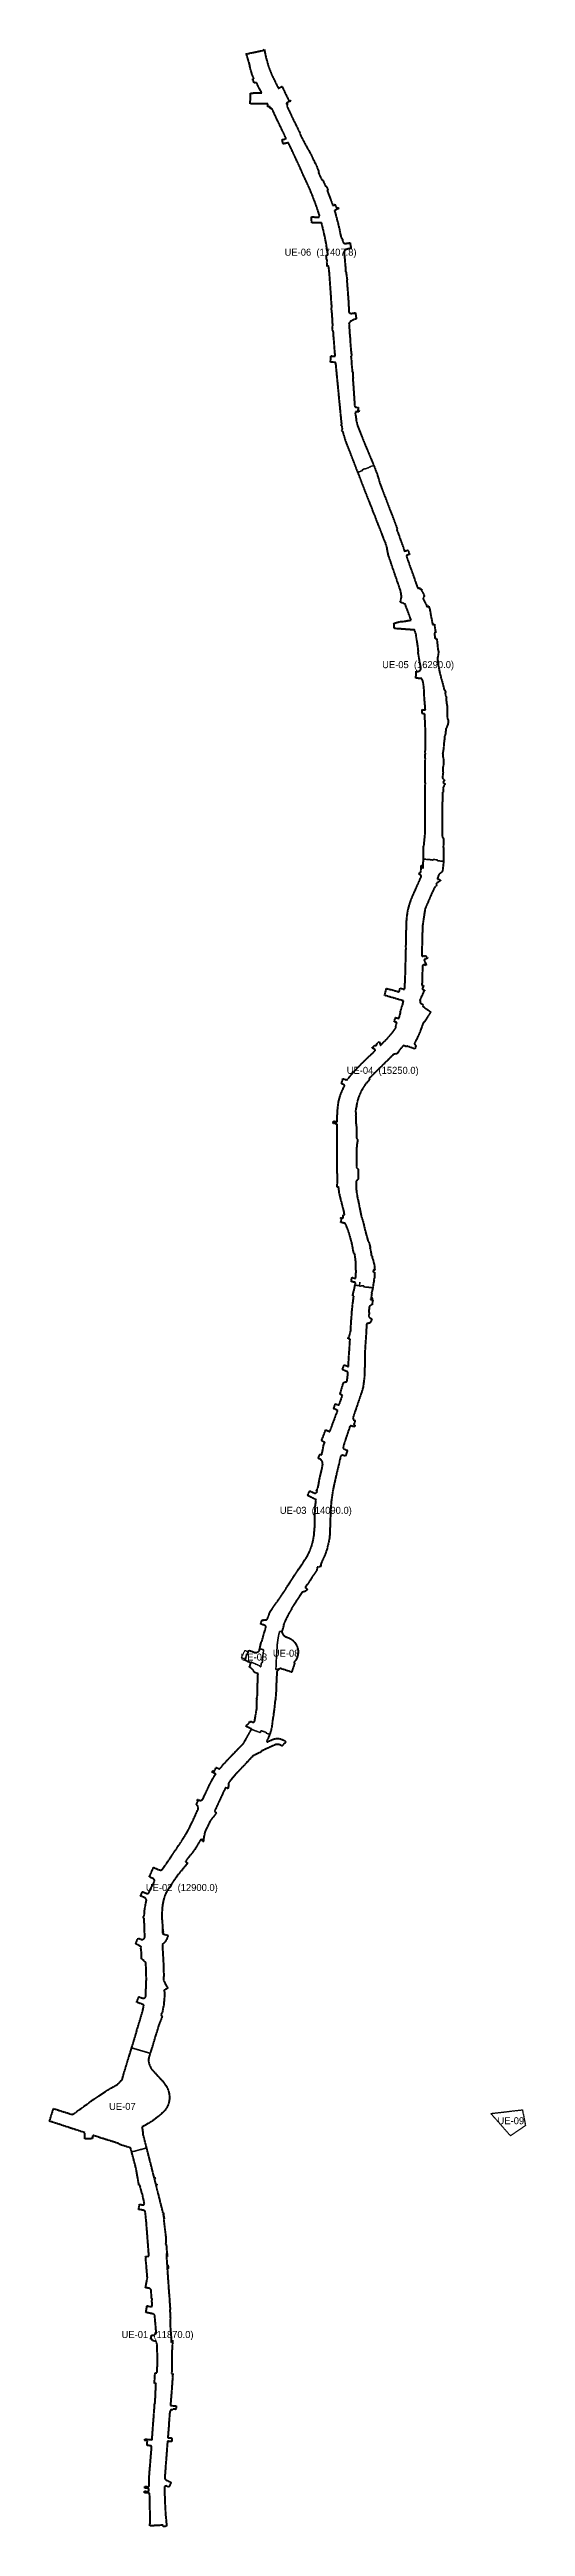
# Model space of a CAD drawing. Header units: metres. Extents: x 105146 to 106368, y 111783 to 118132.
import ezdxf
from ezdxf.enums import TextEntityAlignment as Align

# ---------------------------------------------------------------- set-up
doc = ezdxf.new("R2010")
doc.units = ezdxf.units.M
doc.linetypes.add('DASHED', pattern=[1.524, 1.27, -0.254])
for name, color, linetype, lineweight in [('00-BASE-LIMITE', 7, 'DASHED', 50), ('00-BASE-UE', 42, 'DASHED', 25), ('40-ROT-UE', 7, 'CONTINUOUS', 25)]:
    doc.layers.add(name, color=color, linetype=linetype, lineweight=lineweight)

msp = doc.modelspace()

# ---------------------------------------------------------------- texts
at = {"layer": '40-ROT-UE'}
for s, p in [('UE-06  (17407.8)', (105841.8, 117612.7)), ('UE-05  (16290.0)', (106092, 116555.6)), ('UE-04  (15250.0)', (106001.2, 115515.7)), ('UE-03  (14090.0)', (105829.6, 114387.9)), ('UE-08', (105753.4, 114021.6)), ('UE-08', (105670.5, 114011.9)), ('UE-02  (12900.0)', (105485.7, 113421.1)), ('UE-07', (105333.2, 112860)), ('UE-09', (106330, 112823.3)), ('UE-01  (11870.0)', (105423.5, 112275.3))]:
    msp.add_text(s, height=18, dxfattribs=at).set_placement(p, align=Align.MIDDLE_CENTER)

# ---------------------------------------------------------------- linework, layer by layer
at = {"layer": '00-BASE-LIMITE'}
msp.add_lwpolyline([(105698.5, 118126.4), (105700.2, 118117.9), (105703.6, 118104.2), (105707.7, 118090.6), (105709.9, 118083.8), (105715.6, 118069.7), (105721.1, 118057.7), (105721.6, 118056.8), (105725.2, 118049.5), (105733.2, 118033.1), (105734.1, 118033.5), (105736.2, 118034.3), (105738.2, 118035.3), (105742.9, 118037.5), (105749.4, 118023.6), (105751.9, 118018.1), (105760.3, 118001.4), (105763.1, 118002.6), (105764.4, 117999.9), (105758, 117997.4), (105754, 117994), (105756, 117990.2), (105757.3, 117988.8), (105755.4, 117987.1), (105763, 117971), (105773.6, 117948), (105774.2, 117947.6), (105779.3, 117937.2), (105785.5, 117924.6), (105789.8, 117916.1), (105788.7, 117915.5), (105802.5, 117889.1), (105816.4, 117864.8), (105820.7, 117855.8), (105827.5, 117840.4), (105828.3, 117840.7), (105829.7, 117837.4), (105830.7, 117835.8), (105834.4, 117826), (105834.4, 117826), (105837.7, 117818.3), (105835.8, 117817.4), (105842.5, 117803.4), (105845.1, 117797.5), (105847.1, 117798.3), (105849.6, 117792.7), (105854.5, 117781.4), (105856.4, 117782.1), (105857, 117780.5), (105857.9, 117778.2), (105860.5, 117771.8), (105858.6, 117770.9), (105861.9, 117762.5), (105864.9, 117754.8), (105865.2, 117754.3), (105867.1, 117749), (105867.4, 117748.1), (105872.8, 117733.7), (105873, 117733.5), (105873.8, 117733.2), (105874.2, 117733), (105874.6, 117733), (105875.1, 117732.9), (105875.6, 117733), (105876.1, 117733.1), (105876.5, 117733.3), (105876.9, 117733.6), (105877.3, 117733.9), (105877.6, 117734.3), (105877.8, 117734.4), (105877.9, 117734.6), (105878, 117734.8), (105878.1, 117735), (105878.1, 117735.2), (105878.1, 117735.4), (105878.1, 117735.6), (105880.3, 117731.6), (105882.8, 117725.6), (105887.2, 117727.3), (105888.3, 117724.7), (105880.1, 117720.8), (105877.4, 117719.3), (105878, 117717.3), (105879.5, 117713), (105880.9, 117707.6), (105883.8, 117696.4), (105883.9, 117695.9), (105884.7, 117693), (105885.8, 117688.6), (105886.5, 117685.9), (105888.3, 117678.8), (105890.1, 117670.8), (105891.5, 117664.2), (105892.8, 117657.8), (105893.4, 117654.7), (105894, 117651.4), (105897.7, 117645.9), (105898.6, 117640.5), (105898.9, 117639.4), (105899.4, 117638.4), (105900, 117637.5), (105900.8, 117636.7), (105901.7, 117636), (105902.7, 117635.5), (105903.8, 117635.2), (105904.9, 117635.1), (105906, 117635.2), (105917.4, 117636.9), (105919.7, 117622.3), (105912.3, 117621.1), (105912.3, 117621.1), (105910.8, 117620.9), (105909.9, 117620.2), (105905.6, 117619.4), (105903.7, 117617.5), (105902.4, 117614.2), (105902.7, 117605.1), (105903.8, 117594.1), (105904.6, 117583.8), (105905.1, 117578.1), (105905.4, 117574.9), (105905.6, 117571.4), (105905.8, 117568.3), (105906, 117562.4), (105907, 117562.5), (105907, 117562.3), (105908.1, 117554.5), (105908.6, 117550.5), (105908.9, 117548.7), (105909.6, 117543.4), (105909.7, 117542.4), (105909.7, 117542.2), (105909, 117542.1), (105912.9, 117491.3), (105913.4, 117484.2), (105914.5, 117458.6), (105915.9, 117457.6), (105917.4, 117456.6), (105920.3, 117455.9), (105922.9, 117456.1), (105931, 117457.5), (105933.4, 117441.8), (105927.8, 117439.9), (105919.7, 117436.4), (105919.3, 117436.5), (105915.7, 117432.2), (105914.6, 117430.2), (105915.2, 117421.9), (105915.9, 117410.4), (105916.8, 117397.6), (105917.5, 117391.6), (105917.8, 117385), (105918.2, 117378.4), (105918.6, 117372.9), (105918.6, 117371.9), (105919.4, 117364.1), (105919.8, 117359.8), (105920.1, 117356.7), (105920.5, 117352.5), (105921, 117352.5), (105921.6, 117346.9), (105919.5, 117346.4), (105919.6, 117344.7), (105919.7, 117343.1), (105920.1, 117343.1), (105920.6, 117337.7), (105920.8, 117336.4), (105921.4, 117327.2), (105921.1, 117327.2), (105921.7, 117321), (105922.1, 117321), (105922.2, 117320.7), (105922.3, 117315.7), (105922.5, 117312.2), (105923, 117305.6), (105924.3, 117305.7), (105924.7, 117295.3), (105925.1, 117289.7), (105924.4, 117289.6), (105925.1, 117279.8), (105926.1, 117266.5), (105929.4, 117216.5), (105938.9, 117214.3), (105938.6, 117213.3), (105938.6, 117213.1), (105937.3, 117207), (105940.5, 117206.6), (105940.4, 117206.4), (105940, 117203.2), (105935.2, 117203.4), (105931.5, 117203.5), (105931.3, 117200.2), (105930.7, 117200.1), (105933.1, 117185.1), (105933.5, 117180.6), (105935.7, 117170.4), (105940.2, 117158.7), (105943.6, 117150.3), (105949, 117136.6), (105954.4, 117123.3), (105959.2, 117111.7), (105965.2, 117097.3), (105976.8, 117069.5), (105979.8, 117062.4), (105983.1, 117053.8), (105989, 117037.2), (105994.2, 117019.2), (106007, 116985.9), (106038.5, 116903.6), (106036.8, 116903), (106039, 116896.9), (106041.1, 116891.3), (106042.1, 116888.5), (106043.1, 116885.7), (106045.1, 116880), (106047, 116874.4), (106049.2, 116868.8), (106051.2, 116863.2), (106052.3, 116860.3), (106053.3, 116857.5), (106055.5, 116851.9), (106057, 116846), (106062.2, 116847.8), (106066, 116849.1), (106069.9, 116838.1), (106061.5, 116835.2), (106069.4, 116812.5), (106069.4, 116812.4), (106071.4, 116806.7), (106073.5, 116801), (106075.6, 116795.2), (106077.6, 116789.7), (106079.6, 116783.9), (106081.5, 116778.5), (106083.5, 116772.7), (106085.4, 116767.2), (106087.5, 116761.2), (106089.5, 116755.8), (106091.1, 116751.4), (106095.5, 116753), (106095.7, 116752.6), (106095.9, 116750.1), (106098.1, 116749.2), (106101.6, 116749.2), (106101, 116745.5), (106102.4, 116743.1), (106104.9, 116738.6), (106107.7, 116731.7), (106104.7, 116725.3), (106106.4, 116721), (106109, 116716.7), (106111.4, 116712.2), (106113.5, 116707.5), (106114.5, 116703.6), (106119.5, 116705.5), (106121.6, 116697.7), (106121.7, 116697.5), (106122.4, 116694.1), (106124.2, 116684.4), (106126.4, 116673.1), (106128, 116664.6), (106129.2, 116658.5), (106133.7, 116659.4), (106134.5, 116654.4), (106137, 116637.2), (106133.5, 116637.2), (106133.7, 116636), (106133.9, 116634.6), (106134.1, 116633.3), (106134.3, 116631.9), (106134.5, 116630.6), (106134.6, 116629.3), (106134.8, 116627.9), (106135, 116626.6), (106135.1, 116625.3), (106135.3, 116623.9), (106135.4, 116623), (106139.2, 116622.8), (106140.5, 116617.5), (106141.5, 116607.3), (106142.3, 116598.5), (106143.1, 116592.9), (106144.7, 116587.5), (106143.7, 116582.9), (106142.8, 116577), (106141.5, 116572.1), (106142.3, 116565.6), (106143.2, 116558.1), (106144.3, 116550.8), (106147, 116537.5), (106149.3, 116527.8), (106151.7, 116518.1), (106155.3, 116506.2), (106158.7, 116491.5), (106162.2, 116486.5), (106161.3, 116480.8), (106164.5, 116470.8), (106164.1, 116465), (106165.4, 116454.5), (106166.5, 116449.2), (106166.6, 116433.1), (106166.9, 116427.7), (106166.3, 116422.5), (106167.4, 116417.4), (106169.5, 116411.8), (106169, 116406.4), (106168.1, 116401.4), (106163.5, 116391.7), (106161.8, 116376.8), (106159.7, 116372), (106159.3, 116362.1), (106158.5, 116357.2), (106157.8, 116347.5), (106156.8, 116337.7), (106156.2, 116332.8), (106155, 116328.2), (106155.2, 116325.1), (106155.8, 116318.8), (106157.1, 116313.9), (106157.4, 116307.3), (106157.6, 116298.8), (106155.8, 116293.8), (106155.3, 116284.1), (106156, 116279.1), (106155.5, 116273.9), (106154.4, 116268.9), (106154.3, 116264.5), (106159.8, 116259.9), (106156.1, 116254.5), (106155.6, 116253.8), (106160.3, 116250.7), (106161.4, 116250), (106160.9, 116249.1), (106160.6, 116248.7), (106158.3, 116244.8), (106157.7, 116243.3), (106156.4, 116241.1), (106155.9, 116239.7), (106156.8, 116239.1), (106156.2, 116234), (106156.1, 116228.8), (106154.4, 116229.1), (106153.7, 116139), (106153.5, 116134), (106153.7, 116129), (106154.1, 116119), (106153.9, 116114.3), (106157.3, 116109.3), (106157, 116099.1), (106156.7, 116089), (106157.2, 116074.7), (106157.3, 116068.9), (106157, 116048.3), (106155.3, 116031.4), (106154.9, 116027.7), (106155, 116026), (106144.8, 116017.2), (106143.2, 116012.1), (106141.4, 116007.2), (106141.4, 116006.9), (106141.4, 116006.7), (106141.4, 116006.5), (106141.5, 116006.3), (106141.6, 116006.1), (106141.8, 116005.9), (106141.9, 116005.8), (106142.1, 116005.7), (106142.3, 116005.6), (106142.6, 116005.6), (106142.8, 116005.6), (106143, 116005.6), (106143.2, 116005.7), (106143.4, 116005.8), (106144.4, 116006.6), (106145.3, 116005.5), (106149.6, 116002.6), (106138.1, 115993.9), (106140, 115991.4), (106138.9, 115990), (106135, 115984.9), (106132.3, 115981.1), (106132.2, 115980.7), (106109.8, 115929.7), (106109.1, 115925), (106107.2, 115912.1), (106105.6, 115901.6), (106104.5, 115894), (106103.4, 115886.2), (106103.1, 115876), (106103.1, 115875.6), (106103, 115874.4), (106103, 115873.2), (106102.9, 115872), (106102.9, 115870.8), (106102.9, 115869.6), (106102.8, 115868.4), (106102.8, 115867.1), (106102.8, 115865.9), (106102.7, 115864.7), (106102.7, 115863.5), (106102.7, 115862.3), (106102.7, 115861.1), (106101.4, 115810.4), (106101.5, 115810), (106101.6, 115809.6), (106101.7, 115809.3), (106102, 115809), (106102.2, 115808.7), (106102.6, 115808.5), (106102.9, 115808.3), (106103.3, 115808.2), (106103.7, 115808.1), (106104.1, 115808.1), (106107, 115809.1), (106107.6, 115810.3), (106108.5, 115808.1), (106111.9, 115809.5), (106114.1, 115804.1), (106115.5, 115804.7), (106116.2, 115803), (106114.8, 115802.4), (106107.3, 115799.3), (106111.5, 115789.4), (106113.1, 115785.4), (106110, 115784.2), (106108.5, 115787.2), (106103.4, 115784.5), (106103, 115772.1), (106102.5, 115754.3), (106102, 115738.3), (106101.9, 115733.6), (106105.1, 115733.4), (106106.3, 115732.8), (106104.8, 115729.3), (106102.4, 115723.8), (106108.5, 115721.1), (106108.5, 115721.1), (106108.1, 115719.9), (106107.3, 115719.6), (106105.4, 115715.3), (106105.1, 115714.8), (106104.2, 115712.7), (106104.1, 115712.5), (106104.1, 115712.5), (106104, 115712.4), (106099.8, 115703.2), (106099.7, 115702.9), (106099.5, 115702.5), (106096.7, 115696.1), (106097.5, 115690.2), (106097.5, 115690.2), (106097.6, 115689.6), (106097.7, 115688.4), (106105.3, 115683.8), (106103, 115680.7), (106104.1, 115679.9), (106112, 115674), (106117.9, 115669.7), (106121.4, 115667.3), (106124.6, 115665), (106119.1, 115657), (106115.8, 115652), (106113.2, 115647.9), (106110.5, 115643.6), (106107.9, 115639.4), (106107.5, 115638.8), (106106.7, 115639.3), (106104.7, 115636.3), (106100.9, 115625.7), (106098.2, 115618.2), (106095.3, 115610.9), (106093.5, 115606.8), (106092, 115603.5), (106088.5, 115596.2), (106084.8, 115589.1), (106082.9, 115585.6), (106082.8, 115583.4), (106083.8, 115580.6), (106084, 115580.4), (106086.8, 115579.3), (106083.6, 115570.5), (106076.5, 115573.1), (106073.9, 115574), (106066.7, 115576.6), (106062.4, 115578.3), (106061.7, 115576.5), (106054.4, 115579.2), (106054.3, 115579.1), (106053.3, 115578.8), (106052.6, 115577.9), (106044.4, 115567.2), (106037.5, 115558.1), (106036.4, 115558), (106030.1, 115556.7), (106028.4, 115556.1), (106020.6, 115548.3), (106018.5, 115546.3), (106012.6, 115540.4), (106007.9, 115535.8), (106002.7, 115530.7), (105998.6, 115526.7), (105998.5, 115526.5), (105997.8, 115525.9), (105994.5, 115522.7), (105987.4, 115515.7), (105981.9, 115510.3), (105976.7, 115505.2), (105970.6, 115499.2), (105966.2, 115494.9), (105967.6, 115492.4), (105963, 115487.3), (105957.2, 115480.3), (105954.1, 115475.8), (105950.8, 115470.7), (105948.6, 115466.7), (105946.2, 115463.1), (105944.7, 115459.8), (105942.6, 115454.6), (105941.8, 115452.9), (105939.6, 115447.1), (105937.9, 115442.5), (105936.9, 115439), (105935.8, 115434.1), (105934.4, 115428.9), (105933.9, 115424.4), (105932, 115415.5), (105931.7, 115411.1), (105931.9, 115406.1), (105931.8, 115399.9), (105931.9, 115396.8), (105932, 115391.9), (105932.2, 115384.7), (105932.8, 115377.1), (105933.6, 115372), (105933.6, 115365.9), (105933.6, 115362), (105933.7, 115354.7), (105934, 115348.4), (105934.1, 115342.2), (105936.5, 115337.6), (105936.7, 115337.1), (105936.1, 115333), (105935.2, 115326.8), (105934.9, 115321.8), (105934, 115317), (105933.9, 115313.3), (105933.9, 115306.9), (105933.8, 115301.9), (105933.9, 115296.9), (105933.8, 115291.9), (105933.7, 115285.8), (105933.7, 115276.9), (105933.5, 115267.3), (105938, 115262.4), (105938.5, 115256.9), (105938.2, 115251.9), (105938.3, 115247), (105938.3, 115236.7), (105933.2, 115231.8), (105932.9, 115222.8), (105932.9, 115218.1), (105933.1, 115213.6), (105933.7, 115207.1), (105934.5, 115200), (105935.4, 115195.1), (105936.1, 115190.5), (105936.2, 115190.2), (105938.2, 115181.7), (105941.5, 115165.4), (105941.6, 115164.6), (105942.4, 115161.2), (105943.5, 115155.4), (105945.1, 115147.4), (105946, 115144.1), (105945.9, 115144), (105946.3, 115142.1), (105948.7, 115133), (105949.2, 115133.2), (105953.5, 115117.2), (105953, 115117.1), (105957.2, 115100.8), (105958.6, 115095.4), (105961, 115087.2), (105963.5, 115078.2), (105963.6, 115078), (105963.7, 115077.8), (105963.9, 115077.6), (105964.1, 115077.4), (105964.3, 115077.3), (105964.6, 115077.2), (105964.8, 115077.1), (105965.1, 115077.1), (105967, 115069.8), (105969.3, 115061.5), (105969.1, 115061.4), (105968.9, 115061.2), (105968.7, 115061.1), (105968.6, 115060.9), (105968.5, 115060.7), (105968.4, 115060.4), (105968.4, 115060.2), (105968.4, 115060), (105968.5, 115059.8), (105970.7, 115051.4), (105971.5, 115044.6), (105972.3, 115039.4), (105973.6, 115039.9), (105973.8, 115039.4), (105974.5, 115035), (105975, 115033.3), (105975.3, 115033.4), (105976.5, 115029), (105978.2, 115022.2), (105978.7, 115020.2), (105979.8, 115015.7), (105980.3, 115015.8), (105980.3, 115014.6), (105980.4, 115010.2), (105980.5, 115007.9), (105980.6, 115004.2), (105980.6, 115003.7), (105976.2, 115002.8), (105977.5, 114997.8), (105980.5, 114998.3), (105980.4, 114993.1), (105979.8, 114993), (105980.3, 114987.6), (105980.3, 114985.9), (105979.7, 114982.4), (105979.2, 114982), (105978.7, 114981.6), (105978.4, 114981.2), (105978.2, 114980.8), (105978.1, 114980.4), (105978, 114979.9), (105978, 114979.5), (105978.1, 114979), (105978.2, 114978.6), (105978.4, 114978.2), (105978.7, 114977.9), (105978.9, 114977.7), (105974.1, 114949.7), (105973.1, 114948.2), (105972.8, 114947.5), (105972.7, 114946.8), (105972.6, 114946), (105972.7, 114945.3), (105972.8, 114944.5), (105973.1, 114943.8), (105971.3, 114933), (105974, 114932.1), (105975.5, 114931.9), (105972.7, 114930), (105969.9, 114930.4), (105969.6, 114928.6), (105972.5, 114928.2), (105975.7, 114927.7), (105974.4, 114917.8), (105973.9, 114914.6), (105972.2, 114914.5), (105967.7, 114911.1), (105966.6, 114909.5), (105965.4, 114896), (105965.5, 114895.8), (105965.6, 114895.6), (105965.7, 114895.4), (105965.9, 114895.3), (105966.1, 114895.2), (105966.3, 114895.1), (105966.5, 114895), (105966.3, 114891.6), (105966.1, 114890.7), (105965.4, 114889.9), (105965.1, 114885.8), (105965.1, 114885.7), (105965.3, 114884.5), (105968.5, 114881.1), (105968.8, 114880.9), (105973.3, 114878.3), (105974, 114877.9), (105971.8, 114874.3), (105967.9, 114867.4), (105965.9, 114867.4), (105963.8, 114867.1), (105961.9, 114866.5), (105960, 114865.5), (105959.9, 114865), (105959.7, 114862.1), (105959.6, 114862), (105959.4, 114856.3), (105959.3, 114855.5), (105960.2, 114855.1), (105959.1, 114852.3), (105958.7, 114845.9), (105958.8, 114845.9), (105958.9, 114846), (105958.6, 114841.8), (105957.8, 114830.4), (105956.9, 114816.3), (105956.2, 114806.3), (105955.7, 114798.2), (105955.6, 114779.5), (105955.2, 114774.2), (105955.2, 114769.9), (105954.7, 114741.8), (105954.7, 114740.8), (105954.6, 114739.9), (105954.6, 114739), (105954.6, 114738), (105954.6, 114737.1), (105954.6, 114736.1), (105954.5, 114734.2), (105954.5, 114733.3), (105951.3, 114706.4), (105951, 114704.2), (105949.2, 114697.7), (105947.3, 114691.3), (105944.2, 114682.3), (105940.7, 114672.1), (105932.4, 114647.7), (105925.5, 114627.7), (105925.1, 114626.2), (105924.9, 114624.7), (105925, 114623.1), (105925.3, 114621.6), (105925.7, 114620.2), (105927.9, 114619.3), (105930.4, 114618.4), (105928.6, 114613.1), (105928.1, 114611.5), (105926.8, 114607.5), (105930.1, 114606.4), (105928.5, 114601.7), (105920.5, 114604.2), (105920, 114604.3), (105919.5, 114604.3), (105919, 114604.2), (105918.5, 114604.1), (105918.1, 114603.9), (105917.7, 114603.6), (105917.3, 114603.2), (105917.1, 114602.8), (105916.8, 114602.4), (105907.3, 114574.5), (105903.3, 114562.6), (105899.7, 114550.6), (105899.5, 114549.8), (105899.5, 114548.9), (105899.6, 114548.1), (105899.9, 114547.2), (105900.3, 114546.5), (105900.8, 114545.8), (105901.5, 114545.2), (105902.2, 114544.7), (105903, 114544.4), (105910.5, 114542.1), (105905.9, 114527), (105904.8, 114527.3), (105899.2, 114528.8), (105898.4, 114529), (105897.6, 114529), (105896.8, 114528.9), (105896.1, 114528.6), (105895.4, 114528.3), (105894.7, 114527.8), (105894.1, 114527.3), (105893.7, 114526.6), (105893.3, 114525.9), (105893.1, 114525.2), (105892.1, 114521.3), (105889.5, 114510.4), (105886.6, 114497.6), (105885.4, 114493.2), (105881.3, 114475.5), (105877.5, 114458.4), (105875.9, 114451.3), (105872.4, 114434.2), (105869.2, 114410.5), (105869, 114406.9), (105868.3, 114400.1), (105867.7, 114392), (105867.6, 114391.3), (105867.4, 114386.6), (105865.7, 114336.4), (105865.3, 114327.6), (105865.2, 114326.7), (105865.2, 114324.1), (105864.4, 114316.1), (105863.2, 114310.3), (105862.2, 114305.5), (105860.8, 114298.6), (105860.3, 114297.2), (105859.9, 114295.8), (105858.4, 114289.1), (105854.6, 114278.3), (105849.3, 114265.4), (105843.5, 114252.9), (105842.5, 114250.2), (105842.2, 114247.8), (105842.4, 114246.6), (105842.8, 114245), (105843, 114244.2), (105842, 114243.8), (105841.8, 114244.5), (105836.2, 114242.3), (105835.8, 114243), (105834.5, 114242.4), (105833.4, 114241.8), (105832.9, 114240.8), (105832.9, 114239), (105832.8, 114238.6), (105832, 114237.5), (105831.9, 114236.7), (105832, 114236.4), (105832.5, 114235.7), (105832.7, 114235.4), (105832.6, 114235.3), (105830.9, 114232.8), (105827.5, 114227.6), (105823.8, 114222.1), (105820.2, 114216.6), (105817.3, 114212.4), (105811.7, 114204.3), (105811.4, 114203), (105811.4, 114202.8), (105807.8, 114198.1), (105805, 114194.6), (105804.5, 114194.1), (105804.8, 114193.7), (105802, 114190.5), (105802.4, 114190.1), (105808, 114185.4), (105807.1, 114184.3), (105805.1, 114182.4), (105802.9, 114180.7), (105799.5, 114179.2), (105797.3, 114178.7), (105794.6, 114178.3), (105788, 114168.2), (105781.1, 114157.7), (105772.9, 114145.2), (105766.8, 114135.3), (105767.5, 114134.9), (105762.2, 114126.4), (105760.9, 114124.2), (105760.2, 114123.1), (105758, 114119), (105756.7, 114116.4), (105754.7, 114112.4), (105752.3, 114107.4), (105750.8, 114104), (105748.8, 114099.5), (105746.6, 114094.4), (105746.5, 114094), (105747.1, 114092.8), (105745.5, 114087.6), (105744.1, 114082.9), (105743.5, 114080.6), (105742.3, 114076.7), (105743.1, 114074), (105744.3, 114071.4), (105745.8, 114069), (105747.8, 114067), (105750, 114065.2), (105752.4, 114063.8), (105755.1, 114062.9), (105756.9, 114062.3), (105756.9, 114062.3), (105761.7, 114060.4), (105766.1, 114057.9), (105770.2, 114054.8), (105773.9, 114051.2), (105777.1, 114047.2), (105779.8, 114042.8), (105781.8, 114038.1), (105783.2, 114033.1), (105784, 114028), (105784.1, 114022.9), (105783.5, 114017.8), (105782.4, 114013.2), (105780.7, 114008.8), (105778.6, 114004.6), (105775.9, 114000.7), (105772.9, 113997.2), (105775.2, 113996.4), (105767.6, 113973.1), (105737.9, 113982.8), (105729.3, 113974.8), (105729.3, 113973.1), (105729.3, 113968.1), (105729.1, 113963.1), (105728.8, 113958.1), (105728.6, 113953.1), (105728.4, 113948.1), (105728.1, 113943.1), (105727.9, 113938.1), (105727.7, 113933.1), (105727.6, 113928.1), (105727.4, 113923.1), (105727.1, 113918.1), (105726.6, 113911.6), (105726.1, 113906.6), (105725.7, 113902.8), (105724.8, 113897.5), (105724.5, 113894.2), (105723.8, 113887.2), (105722.7, 113876.9), (105721.9, 113871.9), (105721.1, 113867), (105720.6, 113862), (105719.6, 113856.9), (105718.9, 113852.1), (105718, 113845.8), (105717.6, 113842), (105717, 113836.7), (105716.7, 113834.6), (105716.3, 113832.1), (105715, 113825.9), (105713.6, 113820.9), (105711.5, 113814.9), (105709.6, 113809.8), (105707.6, 113804.4), (105705.1, 113799.6), (105703.6, 113796.8), (105704.7, 113794.3), (105706, 113794.9), (105717.8, 113800.2), (105722.2, 113801.8), (105726.8, 113802.8), (105731.4, 113803.1), (105736.1, 113802.7), (105740.7, 113801.6), (105745, 113799.9), (105749.1, 113797.6), (105752.8, 113794.7), (105742.5, 113783.4), (105740.3, 113785.2), (105737.8, 113786.5), (105735.1, 113787.4), (105732.4, 113787.8), (105729.5, 113787.8), (105726.8, 113787.3), (105724.1, 113786.3), (105712.2, 113781), (105707.9, 113779.1), (105703.4, 113777), (105692.6, 113772.1), (105692.4, 113771.8), (105690.5, 113771.1), (105690, 113770.7), (105688.9, 113769.6), (105689.3, 113768.9), (105689.1, 113768.7), (105688.2, 113768.1), (105687.9, 113768.4), (105686.7, 113767.2), (105681.8, 113765), (105678, 113763.1), (105673.1, 113760.8), (105668.2, 113758.5), (105660.7, 113750.5), (105655.1, 113744.6), (105651.3, 113740.6), (105650.2, 113739.3), (105650.2, 113739.1), (105646.2, 113735.1), (105643, 113731.7), (105640.8, 113729.5), (105636.1, 113724.6), (105636.1, 113724.5), (105631.9, 113720), (105628.8, 113716.8), (105625.3, 113713.1), (105622.9, 113710.4), (105620.5, 113707.6), (105617.1, 113703.6), (105614.3, 113700.2), (105612.3, 113697.7), (105612.3, 113697.5), (105612.6, 113697.2), (105611.6, 113695.9), (105611.4, 113696), (105611.3, 113695.8), (105610.7, 113696.2), (105608.7, 113693.2), (105605.8, 113688.8), (105605.7, 113686.7), (105605.6, 113683.3), (105605.4, 113682.2), (105605, 113678.9), (105604.1, 113674.9), (105602.8, 113675.2), (105598, 113676.5), (105597.7, 113676.5), (105595.4, 113671.8), (105593.1, 113667.1), (105575.4, 113628.8), (105570.8, 113619.3), (105571, 113619.2), (105569.2, 113616.7), (105573.4, 113613.7), (105575, 113612.5), (105574.1, 113611.4), (105558.4, 113591.5), (105550.6, 113575.3), (105548.2, 113570.5), (105545.6, 113565.3), (105544.5, 113561.6), (105542.9, 113554), (105542.1, 113549.6), (105541.6, 113545.4), (105541.5, 113543.1), (105541.8, 113539.1), (105539.9, 113539.1), (105539.9, 113541.9), (105539.9, 113543.6), (105534.2, 113543.8), (105533.1, 113542.1), (105529.4, 113535.8), (105527.2, 113532.1), (105523.7, 113526.4), (105518.4, 113518.1), (105514, 113511.4), (105510.5, 113507.3), (105506.5, 113502.6), (105503.6, 113499), (105502, 113497), (105499.3, 113493.5), (105495.2, 113488.2), (105500.5, 113483.9), (105495.9, 113478), (105494.8, 113476.7), (105490.3, 113471.2), (105484.5, 113464.4), (105479.4, 113458.2), (105474.8, 113452.4), (105471.2, 113447.3), (105468.1, 113443), (105465.1, 113438.6), (105464.3, 113437.3), (105459, 113429.4), (105454.4, 113422.6), (105450.4, 113416.6), (105449.4, 113414.8), (105449.2, 113414.7), (105445, 113406.9), (105442.8, 113402.1), (105441, 113397.3), (105439.6, 113392.3), (105438.3, 113387.2), (105437.3, 113382.1), (105436.4, 113377), (105435.7, 113371.8), (105435.2, 113366.7), (105434.9, 113361.4), (105434.7, 113356.2), (105434.7, 113350.9), (105434.7, 113345.7), (105434.8, 113340.4), (105435, 113335.1), (105435.6, 113329.8), (105435.9, 113324.6), (105436.6, 113314.6), (105436.7, 113308.9), (105438.3, 113308.2), (105436.2, 113302.6), (105450.7, 113298.5), (105447, 113289.2), (105445.1, 113285.3), (105442.6, 113281.6), (105439.7, 113278.4), (105436.3, 113275.6), (105435.7, 113275.3), (105436, 113270.4), (105438.5, 113225.1), (105439.1, 113211), (105439.2, 113196.8), (105439, 113182.6), (105442, 113177.2), (105441.4, 113175.8), (105442.9, 113175.3), (105444.6, 113172.2), (105444.8, 113171.5), (105446.9, 113167.6), (105448.1, 113165.3), (105448.2, 113165.4), (105449.5, 113162.7), (105445.2, 113160.4), (105441.4, 113158.2), (105439.3, 113157), (105441.1, 113153.8), (105441.3, 113152.4), (105441.2, 113149), (105440.9, 113140.2), (105440.3, 113132.6), (105439.5, 113121.2), (105437.9, 113113.7), (105435.4, 113100.1), (105434.1, 113099.2), (105432.1, 113094.9), (105433.5, 113092.3), (105435.2, 113089.9), (105434, 113087), (105430.9, 113079.1), (105426.6, 113068.5), (105407.1, 113004.7), (105401.4, 112986.5), (105400, 112979.8), (105400.4, 112975.3), (105401.9, 112968.7), (105404.4, 112962.4), (105405.7, 112960), (105406.6, 112958.4), (105408.2, 112955.9), (105410.5, 112953), (105412, 112951.2), (105414.7, 112948.4), (105417.1, 112945.7), (105419.8, 112942.9), (105421.8, 112940.6), (105423.6, 112938.7), (105425.6, 112936.5), (105427.9, 112934), (105429.5, 112932.3), (105431.4, 112930.2), (105433.3, 112928.1), (105434.8, 112926.5), (105436.7, 112924.4), (105438.6, 112922.1), (105439.9, 112920.5), (105441.2, 112918.7), (105442.5, 112916.8), (105444, 112914.6), (105445.4, 112912.3), (105446.3, 112910.8), (105447.3, 112909.2), (105448.7, 112906.7), (105449.8, 112903.9), (105450.9, 112900.9), (105452, 112897.5), (105452.8, 112894.6), (105453.3, 112891.9), (105453.6, 112889.7), (105453.8, 112887.6), (105454, 112885.1), (105454, 112882.4), (105453.9, 112879.4), (105453.6, 112876.5), (105453.1, 112873.6), (105452.5, 112870.7), (105451.7, 112867.6), (105450.3, 112863.9), (105449.3, 112861.4), (105448.5, 112859.6), (105446.9, 112856.7), (105445.6, 112854.6), (105443.7, 112851.8), (105442, 112849.6), (105440.2, 112847.5), (105438.1, 112845.3), (105434.9, 112842.3), (105428.5, 112836.8), (105422, 112831.5), (105417.7, 112828.3), (105413.2, 112825), (105408.2, 112821.6), (105403.9, 112818.9), (105399.2, 112816), (105395.2, 112813.7), (105390.5, 112811.1), (105388.8, 112810.2), (105386.9, 112809.2), (105384.6, 112808.1), (105383.4, 112807.5), (105384, 112803.9), (105385.7, 112793.2), (105385.8, 112792.4), (105385.3, 112789.9), (105390, 112772.3), (105391.2, 112767.6), (105393.7, 112757.9), (105396, 112748.8), (105398.6, 112738.5), (105402, 112725.1), (105406.2, 112709), (105408.5, 112699.7), (105412.3, 112684.6), (105413.5, 112680), (105420.2, 112654), (105420.9, 112650.6), (105424.8, 112635.3), (105427.4, 112625.1), (105428.6, 112620), (105431.3, 112609.4), (105432.6, 112604), (105434.1, 112598.2), (105434.4, 112596.2), (105434.9, 112594.7), (105436.2, 112589.6), (105436.4, 112589.6), (105436.6, 112588.2), (105437.1, 112588.2), (105437.2, 112587.6), (105437.3, 112587.3), (105438.4, 112580.7), (105438.7, 112578.7), (105439.9, 112571.3), (105439.3, 112571.1), (105439.1, 112570.3), (105439.3, 112568.8), (105439.4, 112567.3), (105441.4, 112550.5), (105442.9, 112537.7), (105444.9, 112522.6), (105444.2, 112507), (105444.6, 112506.7), (105445.1, 112506.3), (105445.4, 112505.8), (105445.7, 112505.3), (105445.8, 112504.7), (105447.3, 112485.1), (105446.1, 112477.7), (105450.6, 112410.6), (105451, 112405.5), (105451.6, 112397.4), (105452.3, 112386.3), (105453.3, 112374.2), (105454, 112363.9), (105454.8, 112352.8), (105455.2, 112347.4), (105455.7, 112340.1), (105455.7, 112339.6), (105455, 112339.2), (105456.3, 112317.4), (105455.9, 112306.9), (105455.9, 112300.3), (105455.7, 112300.3), (105457, 112283.7), (105457.9, 112271.1), (105458.7, 112261.7), (105458.4, 112255.4), (105458.4, 112255.5), (105459, 112255.2), (105460.6, 112258.6), (105461.7, 112261.2), (105462.3, 112253.8), (105460.6, 112250.2), (105461.4, 112249.9), (105461.2, 112246.6), (105460.9, 112239.6), (105460.3, 112233.8), (105460.2, 112228.9), (105460, 112224.5), (105460.1, 112219.5), (105460.2, 112209), (105460.2, 112205.3), (105460.2, 112201.6), (105460, 112193.1), (105459.9, 112185), (105459.7, 112179.9), (105459.6, 112175.5), (105460.8, 112175.6), (105462.4, 112175.6), (105462, 112167.4), (105462, 112167.2), (105462.3, 112167.1), (105462, 112162.1), (105462, 112162), (105461.7, 112162.1), (105461.3, 112156.2), (105460.4, 112143.8), (105460.2, 112140.7), (105460, 112137.6), (105459.6, 112131.3), (105459.3, 112128.2), (105459.1, 112125.1), (105458.5, 112118.8), (105457.1, 112101.5), (105456.8, 112097.7), (105456.4, 112093.4), (105456.4, 112093.3), (105462.8, 112092.9), (105471.2, 112092.3), (105471.1, 112090.5), (105470.7, 112083.5), (105463, 112084), (105462.9, 112082.2), (105457.6, 112082.6), (105455.7, 112078.5), (105454.9, 112076.9), (105454.5, 112073.6), (105453.7, 112064.4), (105453, 112055.7), (105452.9, 112054.4), (105452.6, 112046.1), (105451.2, 112028.4), (105450.8, 112023.4), (105450, 112013.3), (105449.8, 112011.5), (105449.8, 112010.8), (105454.9, 112010.4), (105456.4, 112010.3), (105456.5, 112010.3), (105459.4, 112010.1), (105460.6, 112010.1), (105460.4, 112008.1), (105460.2, 112003.1), (105460, 112001), (105456, 112001.2), (105454.4, 112001.3), (105449.1, 112001.8), (105448.6, 111996.7), (105447.2, 111978.4), (105444.9, 111949.2), (105444.8, 111949.2), (105443.9, 111934.7), (105443.6, 111930.8), (105443.5, 111929.2), (105443.3, 111927.3), (105443.1, 111923.4), (105442.9, 111921), (105442.7, 111919.2), (105442.6, 111918), (105442.4, 111914.8), (105441.9, 111908.3), (105442, 111906.9), (105442.6, 111905.1), (105444.1, 111903.2), (105445.3, 111902.4), (105451.8, 111899.4), (105452, 111899.2), (105458.1, 111896.3), (105458.3, 111896.2), (105454.1, 111887.6), (105452.4, 111884), (105449.9, 111885.3), (105447.2, 111886.6), (105446, 111887.1), (105444.6, 111886.9), (105443.4, 111886.6), (105441.7, 111885.8), (105441.7, 111880.8), (105441.6, 111876), (105441.7, 111867.2), (105441.7, 111862.2), (105442.4, 111843.5), (105442.3, 111843.5), (105442.5, 111840.7), (105442.6, 111837.8), (105443.1, 111829.6), (105443.2, 111826.7), (105443.6, 111819.6), (105444.3, 111810), (105445.2, 111801), (105445.5, 111796.4), (105445.6, 111795.4), (105446, 111791.4), (105446.6, 111783.9), (105446.6, 111783.8), (105438.3, 111783.4), (105438.1, 111786.7), (105413.2, 111785.3), (105403.7, 111784.6), (105403.7, 111784.9), (105404.1, 111790.7), (105404.6, 111798.5), (105404.9, 111801.6), (105404.9, 111802.1), (105404.6, 111802.1), (105404.3, 111811.1), (105404.1, 111824.2), (105404, 111828.8), (105403.8, 111837.2), (105403.6, 111850.3), (105403.4, 111856.7), (105403.3, 111860.2), (105403.2, 111863.7), (105403.1, 111868.9), (105390.1, 111869.9), (105390.2, 111872.3), (105390.3, 111873.8), (105399.8, 111873.1), (105400.8, 111873.5), (105401.3, 111874.2), (105401.2, 111880.2), (105400.7, 111880.8), (105390.8, 111881.7), (105391.1, 111885.6), (105394.5, 111885.5), (105398.2, 111885.2), (105401, 111885.8), (105401.6, 111886.7), (105401.8, 111894.8), (105401.9, 111903), (105402.3, 111911.1), (105402.4, 111915.1), (105402.7, 111919.3), (105403.6, 111930), (105404.5, 111940.7), (105405.3, 111951.2), (105405.8, 111956.5), (105406, 111959.2), (105406.6, 111966.3), (105407.9, 111981.4), (105408, 111984.8), (105408.3, 111987.9), (105408, 111989.2), (105407.3, 111989.8), (105406.7, 111990.2), (105403.1, 111990.4), (105398.5, 111990.8), (105396.4, 111990.9), (105397.4, 112002.9), (105390.3, 112003.4), (105390.7, 112007.3), (105404.6, 112006.2), (105409.3, 112005.8), (105415.7, 112090.9), (105415.8, 112093.2), (105415.7, 112093.3), (105416.2, 112099), (105416.8, 112098.9), (105416.8, 112099.3), (105418, 112114.8), (105418.5, 112120.9), (105418, 112121.3), (105417.8, 112121.3), (105418.1, 112124.6), (105418.8, 112124.6), (105418.8, 112124.9), (105418.3, 112125), (105419.6, 112149.6), (105415.5, 112149.8), (105415.6, 112152.8), (105417, 112174.6), (105417.1, 112176.1), (105417.2, 112177.6), (105420.1, 112177.2), (105421.2, 112177.5), (105422, 112178.2), (105422.6, 112179.4), (105422.8, 112186.3), (105423.1, 112203.4), (105423.2, 112217.9), (105423.5, 112218.6), (105423.4, 112219.3), (105423, 112219.8), (105422.9, 112230.4), (105422.9, 112231.6), (105422.7, 112237.2), (105422.7, 112237.7), (105422.4, 112244.9), (105422.4, 112245.2), (105422.3, 112246.7), (105421.9, 112252.2), (105421.4, 112254.1), (105420.9, 112255.4), (105419.5, 112257.3), (105418.1, 112258.2), (105417.3, 112258.4), (105410, 112259.9), (105409.4, 112260), (105409.9, 112263), (105406.3, 112263.7), (105407.7, 112271.2), (105408.2, 112274.2), (105411.3, 112273.8), (105413.1, 112273.5), (105413.6, 112273.4), (105414.5, 112274.1), (105414.5, 112274.1), (105416.3, 112275.3), (105416.3, 112275.3), (105420.2, 112278), (105420, 112280.7), (105418.8, 112295.1), (105417.2, 112313.8), (105416.8, 112319), (105416.7, 112320), (105416.5, 112320), (105416.4, 112321.3), (105416.5, 112321.3), (105416.7, 112322.1), (105416.4, 112324.2), (105415.4, 112326.1), (105413.8, 112327.7), (105413.9, 112327.9), (105412.4, 112328.2), (105412.5, 112328.5), (105411.1, 112328.8), (105411, 112328.4), (105393.7, 112331.9), (105394.2, 112334.8), (105395.9, 112345), (105396.4, 112348.8), (105406.3, 112347), (105410.1, 112348), (105408.8, 112363.5), (105409.7, 112363.6), (105409.3, 112368), (105408.4, 112368), (105408.3, 112369.6), (105406.7, 112390.1), (105403.6, 112393.5), (105392.7, 112395.5), (105395.3, 112409.1), (105397.3, 112420.3), (105397.4, 112420.7), (105397.4, 112421.1), (105392.8, 112475.3), (105401.4, 112476), (105396.5, 112540.4), (105395.7, 112550.3), (105395.4, 112555.3), (105394.7, 112563.5), (105394.1, 112570.1), (105393.3, 112578), (105392.6, 112584.8), (105392.1, 112589.2), (105391.9, 112590), (105391.7, 112590.7), (105391.3, 112591.4), (105390.8, 112592), (105390.2, 112592.6), (105389.5, 112593), (105388.8, 112593.3), (105388.1, 112593.5), (105378.8, 112595.3), (105374.9, 112596), (105376.8, 112606.4), (105377.3, 112609.1), (105387.1, 112607.4), (105388.5, 112608), (105389.4, 112609.7), (105389.6, 112611), (105389.4, 112612.3), (105387.6, 112621.1), (105384, 112637.8), (105383.3, 112637.8), (105382.6, 112640.6), (105382, 112643.3), (105381.3, 112646), (105380.7, 112648.7), (105380.2, 112648.8), (105379, 112654.2), (105379.4, 112654.2), (105378.7, 112657.3), (105378.3, 112657.5), (105375.7, 112658.2), (105373.1, 112675.3), (105372.8, 112677.4), (105372.3, 112677.6), (105368.8, 112699.3), (105354.5, 112753.4), (105337.9, 112758.7), (105323.8, 112763.3), (105324.2, 112764.6), (105313.5, 112768.2), (105312.7, 112768.4), (105312.3, 112768.5), (105310.9, 112768.9), (105306, 112770.4), (105305.8, 112770.5), (105293.4, 112774.4), (105289.7, 112775.6), (105288, 112776.2), (105287, 112776.5), (105286.7, 112776.6), (105281.5, 112778.2), (105277.4, 112779.4), (105267.7, 112782.6), (105258.1, 112785.8), (105256.5, 112784.4), (105256.6, 112777.5), (105237, 112776.7), (105236.5, 112792.7), (105226.5, 112796), (105210.9, 112801.1), (105202.9, 112803.7), (105179.7, 112811.2), (105176.7, 112812.3), (105146.2, 112822.2), (105156.7, 112854.6), (105179.2, 112847.2), (105180.8, 112846.7), (105194.7, 112842.5), (105197, 112841.8), (105203.6, 112839.7), (105207.2, 112840.4), (105219.9, 112849.6), (105239, 112863.5), (105253.6, 112874), (105261.5, 112879.7), (105261.9, 112879.2), (105279.5, 112891.4), (105293.5, 112900.6), (105299.4, 112904.4), (105308.2, 112909.4), (105320.8, 112916.4), (105332.8, 112928.7), (105336.1, 112941.2), (105336.4, 112942.2), (105339.7, 112953.1), (105343.6, 112965.6), (105345.4, 112971.6), (105347.5, 112978.7), (105350.6, 112988.6), (105353, 112996.5), (105354.9, 113002.8), (105356.5, 113008.1), (105357.8, 113012.1), (105358.4, 113014.3), (105362.2, 113026.7), (105367.3, 113043.3), (105369.8, 113051.4), (105370.8, 113054.6), (105370.2, 113054.8), (105371.7, 113059.4), (105376.8, 113076), (105381.7, 113092.1), (105385.7, 113106.4), (105387, 113112.5), (105387.5, 113114.5), (105388.1, 113117.8), (105388.1, 113119), (105387.5, 113120), (105386.5, 113121), (105370, 113126.9), (105375.2, 113141.2), (105385.2, 113137.7), (105386.2, 113137.4), (105387.2, 113137.3), (105388.2, 113137.4), (105389.2, 113137.7), (105390.1, 113138.1), (105391, 113138.7), (105391.7, 113139.4), (105392.3, 113140.2), (105392.8, 113141.1), (105393.1, 113142.1), (105393.2, 113143.1), (105393.3, 113145.6), (105393.4, 113147.6), (105393.5, 113151.6), (105394.5, 113180.5), (105394.8, 113183.5), (105394.5, 113203.5), (105394.1, 113213), (105393.5, 113228.5), (105382.9, 113238.2), (105382.8, 113238.2), (105382.4, 113238.2), (105382.4, 113238.3), (105382.5, 113245.2), (105382.5, 113245.3), (105382.5, 113245.6), (105382.1, 113252.2), (105381.9, 113257.5), (105381.7, 113260.4), (105381.7, 113260.9), (105381.3, 113262.7), (105380.3, 113265.3), (105380.3, 113265.3), (105382.3, 113268.3), (105380.8, 113269.3), (105373.3, 113273.9), (105367.3, 113276.6), (105373.7, 113291.2), (105382.2, 113287.8), (105383.1, 113287.7), (105384, 113287.7), (105384.9, 113287.8), (105385.7, 113288), (105388.3, 113289.6), (105389, 113290.2), (105389.6, 113291), (105390.1, 113291.8), (105390.5, 113292.7), (105390.8, 113293.6), (105390.9, 113294.6), (105390.6, 113300), (105390.3, 113307.8), (105390.2, 113311), (105389.4, 113334.4), (105389.3, 113336.8), (105389.1, 113342.3), (105387.2, 113343.2), (105387.1, 113347.1), (105389.3, 113348.5), (105389.7, 113354.9), (105390.2, 113362), (105391.4, 113369.9), (105393.2, 113380.5), (105395, 113388.3), (105394.5, 113390.8), (105393.7, 113392.5), (105391.5, 113394.5), (105388.8, 113395.6), (105380, 113399.1), (105382.1, 113404.2), (105384.5, 113410.4), (105393.8, 113406.7), (105395.3, 113406.1), (105397.9, 113405.6), (105399.9, 113406.2), (105401, 113407.3), (105401.9, 113408.8), (105403, 113411.6), (105404.2, 113414.5), (105406.7, 113419.9), (105409.3, 113425), (105413.8, 113433.1), (105415.2, 113435.7), (105415.7, 113438.7), (105415.7, 113438.9), (105414.9, 113441.3), (105413.8, 113442.9), (105412.7, 113443.7), (105411.7, 113444.1), (105408.1, 113445.6), (105402.5, 113448.1), (105407.8, 113460.4), (105412, 113470), (105413.2, 113472.7), (105415.9, 113471.6), (105423.7, 113468.1), (105430.3, 113465.7), (105432.7, 113465.6), (105435.1, 113467.1), (105436.4, 113468.3), (105437.2, 113469.4), (105439.7, 113472.8), (105442.7, 113477.3), (105444.7, 113480.2), (105451.3, 113489.6), (105453.9, 113493.7), (105454.1, 113493.7), (105456.6, 113497.6), (105458.9, 113501.2), (105461.2, 113504.6), (105464.9, 113510.1), (105465.8, 113511.4), (105470.2, 113517.9), (105474, 113523.7), (105474.9, 113525), (105478.8, 113530.7), (105482, 113535.4), (105484, 113538.4), (105486.1, 113541.7), (105488.5, 113545.4), (105490.5, 113548.4), (105492.8, 113552.1), (105493.3, 113552.9), (105497, 113559), (105499.2, 113562.9), (105500.4, 113565.1), (105501, 113566.2), (105502.9, 113569.8), (105504.7, 113573.1), (105508.4, 113580.3), (105508.9, 113581.4), (105511.9, 113587.7), (105512.3, 113588.5), (105515.3, 113594.7), (105515.5, 113595.2), (105518.8, 113602.5), (105521.6, 113608.4), (105524.9, 113615.8), (105528.3, 113623.3), (105528, 113623.4), (105528.1, 113624.2), (105528.2, 113625), (105528.1, 113626), (105527.7, 113627.8), (105527.1, 113629), (105526.4, 113630.2), (105525.4, 113631.4), (105525.2, 113631.5), (105524.3, 113632.1), (105522.8, 113632.7), (105524.2, 113636.3), (105527.3, 113643.1), (105525, 113644.2), (105526.2, 113646.8), (105530.7, 113644.8), (105531.5, 113644.7), (105534.3, 113644.4), (105534.9, 113644.5), (105535.8, 113644.8), (105536.9, 113645.1), (105538.4, 113646.1), (105539.2, 113647.3), (105539.6, 113647.9), (105540.6, 113650), (105542, 113652.9), (105544.2, 113657.4), (105544.3, 113657.6), (105546, 113661.5), (105546.1, 113661.7), (105546.2, 113661.9), (105546.4, 113661.8), (105550.1, 113669.9), (105552.7, 113675.5), (105555.5, 113681.5), (105556.3, 113683), (105557.2, 113684.9), (105557.3, 113685.2), (105558.2, 113686.9), (105560.8, 113691.6), (105562.4, 113694.7), (105562.4, 113694.8), (105567.3, 113703.2), (105568.2, 113704.7), (105570.5, 113708.5), (105573, 113712.5), (105563.3, 113716.7), (105564.9, 113720.4), (105569.1, 113718.5), (105572.8, 113726.9), (105573.6, 113728.9), (105582.5, 113724.9), (105585.5, 113728.4), (105586.4, 113729.4), (105589.4, 113733.1), (105589.5, 113733.2), (105591.9, 113735.9), (105593.6, 113737.9), (105597.8, 113742.4), (105602.3, 113747.3), (105607.1, 113752.4), (105611, 113756.4), (105614.4, 113759.9), (105616.3, 113762), (105620.1, 113765.8), (105621.5, 113767.3), (105625.7, 113771.8), (105626.5, 113772.6), (105626.5, 113772.6), (105629, 113775.3), (105635.3, 113781.5), (105639.4, 113785.8), (105642.1, 113788.6), (105643.6, 113790.1), (105644.2, 113790.7), (105646.7, 113795.2), (105651.2, 113803.1), (105654.4, 113808.7), (105655.5, 113810.8), (105658.2, 113815.5), (105659.9, 113818.6), (105661.7, 113821.8), (105662.5, 113823.2), (105664.3, 113826.5), (105664.2, 113827.2), (105663.9, 113827.9), (105663.4, 113828.1), (105658.2, 113830.4), (105650.5, 113833.9), (105652, 113837.3), (105658.1, 113842.4), (105660.1, 113847), (105664.3, 113845.2), (105664.9, 113846.6), (105665, 113846.6), (105665.5, 113846), (105666.1, 113845.6), (105666.7, 113845.2), (105667.4, 113845), (105668.1, 113844.8), (105668.9, 113844.8), (105669.6, 113844.9), (105670.3, 113845.1), (105670.9, 113845.5), (105671.5, 113845.9), (105672, 113846.5), (105672.5, 113847.1), (105672.8, 113847.7), (105673, 113848.5), (105673, 113849.2), (105673, 113849.9), (105672.8, 113850.6), (105672.5, 113851.3), (105673.4, 113851.8), (105674.4, 113857.8), (105674.9, 113860.4), (105675.6, 113864.4), (105675.9, 113866.2), (105676.9, 113872.2), (105677.6, 113876.4), (105677.8, 113877.8), (105678.2, 113884.6), (105678.2, 113886.3), (105678.3, 113887.7), (105678.4, 113889.5), (105678.4, 113890), (105678, 113890.1), (105678, 113890.1), (105678.1, 113894.1), (105678.4, 113899.6), (105678.6, 113902.4), (105678.7, 113903.6), (105678.7, 113904.5), (105677.7, 113904.9), (105679.3, 113909.1), (105679.9, 113910.5), (105679.3, 113910.8), (105679.9, 113914.7), (105679.9, 113916.4), (105679.8, 113921.3), (105679.6, 113926.1), (105680.4, 113946.8), (105681.3, 113968.8), (105672.3, 113972.3), (105670.5, 113975.8), (105668.2, 113979), (105665.5, 113981.8), (105662.5, 113984.2), (105659.1, 113986.2), (105662.1, 113993.6), (105662.2, 113994.1), (105663.2, 113996.5), (105659.8, 113998.1), (105646.8, 114004), (105646.8, 114004), (105658.4, 114029.4), (105659.5, 114029), (105663.5, 114027.1), (105664.4, 114026.8), (105671.6, 114024), (105671.7, 114023.9), (105675.4, 114023.3), (105675.8, 114023.4), (105678.7, 114023.8), (105681.2, 114025.3), (105681.4, 114025.4), (105684.4, 114027.6), (105684.9, 114029), (105686, 114034.4), (105686.4, 114036.3), (105687.3, 114040.3), (105688.6, 114046.3), (105689.7, 114051.2), (105690.9, 114050.7), (105692.7, 114057.2), (105694.3, 114062.7), (105694.8, 114065), (105696.1, 114070.4), (105701.1, 114086.3), (105701.5, 114087.7), (105701.7, 114089), (105701.3, 114090.7), (105700.5, 114091.9), (105699.5, 114092.6), (105694.9, 114094.6), (105694.7, 114094.7), (105694.2, 114094.8), (105693.5, 114094.3), (105693.5, 114094.3), (105690.2, 114095.8), (105687.8, 114096.8), (105689.4, 114100.3), (105692.4, 114107.3), (105695.7, 114105.9), (105696.7, 114108), (105698.5, 114107.3), (105699.9, 114107), (105701.4, 114107.2), (105703, 114107.7), (105704.4, 114108.7), (105705.2, 114109.6), (105705.6, 114110.4), (105707.4, 114114.8), (105708.4, 114117.5), (105709.6, 114120.5), (105710.2, 114122), (105712.5, 114127.7), (105713.5, 114130.2), (105713.7, 114130.6), (105714.5, 114130.2), (105717.2, 114134.6), (105719.7, 114138.6), (105724.2, 114145.3), (105725.6, 114147.1), (105728.2, 114150.7), (105730.9, 114154.1), (105734.9, 114160), (105741.9, 114170.1), (105747.3, 114178.1), (105747.7, 114178.6), (105755.2, 114191.1), (105757, 114193.9), (105758.4, 114196.1), (105763.4, 114203.6), (105767.5, 114209.6), (105767.3, 114209.6), (105768.7, 114211.7), (105768.8, 114211.6), (105768.8, 114211.6), (105769.1, 114212), (105769, 114212.1), (105770.8, 114214.8), (105770.9, 114214.7), (105772.7, 114217.4), (105776, 114222.6), (105780.2, 114229.1), (105786.7, 114238.3), (105789.4, 114242.2), (105791.9, 114246), (105794.3, 114249.7), (105796.8, 114253.4), (105799.2, 114257.1), (105801.6, 114260.7), (105803.9, 114264.4), (105806, 114267.8), (105807.2, 114269.9), (105808.2, 114271.7), (105810.6, 114276.3), (105811, 114277.1), (105812.7, 114280.5), (105814.5, 114284.8), (105814.9, 114285.6), (105814.7, 114285.7), (105816, 114289.1), (105816.4, 114290.2), (105816.6, 114290.2), (105816.9, 114291), (105817.6, 114292.7), (105819.1, 114297.2), (105819.9, 114300), (105820.1, 114300.4), (105821.2, 114304.3), (105822.4, 114309.5), (105823, 114312.1), (105823.3, 114313.7), (105823.8, 114315.8), (105824, 114317.3), (105824.5, 114319.8), (105825, 114323.8), (105825.2, 114325.2), (105825.4, 114327.8), (105825.7, 114333), (105825.9, 114335.7), (105826.4, 114339.3), (105826.9, 114347.2), (105827.3, 114363.1), (105826.7, 114363.3), (105826.9, 114363.6), (105827.1, 114370.6), (105827.1, 114371.7), (105827.1, 114372.3), (105827, 114372.8), (105827.2, 114376.1), (105827.3, 114379.7), (105827.3, 114380.2), (105827.4, 114382.8), (105827.9, 114391.7), (105828, 114393.1), (105827, 114393.5), (105828, 114395.8), (105828, 114396), (105828.2, 114397.9), (105827.5, 114398.2), (105828.1, 114399.5), (105828.4, 114399.3), (105828.5, 114400.2), (105829.4, 114407.8), (105829.4, 114408.4), (105830.2, 114415.3), (105814.1, 114423.1), (105808.3, 114425.8), (105809.6, 114428.4), (105812.8, 114435.3), (105814.1, 114437.9), (105819.5, 114435.3), (105822.7, 114433.7), (105823.3, 114433.5), (105824.5, 114432.9), (105826.5, 114432.1), (105828.7, 114432), (105830.4, 114432.8), (105831.6, 114433.5), (105832.5, 114434.4), (105833.3, 114435.6), (105833.6, 114436.1), (105831.2, 114437.2), (105833.8, 114442.8), (105833.2, 114443), (105834.8, 114446.3), (105835.3, 114446.1), (105835.3, 114446.4), (105836.2, 114451.7), (105836.3, 114451.7), (105836.7, 114453.8), (105837.5, 114458.5), (105838, 114461.2), (105838.8, 114466), (105840.4, 114473.4), (105841.8, 114480), (105843.5, 114486.9), (105845.3, 114493.9), (105846.5, 114500.3), (105847, 114503.3), (105847.2, 114505.2), (105847.3, 114507.5), (105847.1, 114508.4), (105846.4, 114512.4), (105846.2, 114512.8), (105845, 114514.9), (105843.2, 114517), (105841.2, 114518.8), (105839.3, 114519.7), (105835.7, 114521.2), (105837.7, 114525.6), (105840.7, 114532.2), (105845, 114530.2), (105845.3, 114531.8), (105849.8, 114555.4), (105852.9, 114562.1), (105852.1, 114562.4), (105844.2, 114566.1), (105847, 114573.4), (105849.6, 114580.2), (105854.8, 114594), (105865.6, 114590), (105865.9, 114590.8), (105867.6, 114595.4), (105867.9, 114596), (105868.8, 114598.4), (105870.4, 114602.7), (105871.7, 114606.3), (105873.3, 114610.5), (105876.2, 114618), (105877.8, 114622.3), (105880.3, 114629.2), (105882.1, 114634.1), (105884.4, 114640), (105886, 114644.1), (105879.8, 114646.4), (105875.4, 114648), (105876.1, 114649.9), (105877.4, 114653.6), (105880, 114661), (105881.4, 114660.5), (105889.3, 114657.7), (105894.4, 114672.2), (105898.2, 114682.5), (105893.5, 114684.2), (105893.2, 114684.4), (105892.9, 114684.6), (105892.7, 114684.8), (105892.5, 114685.1), (105892.3, 114685.4), (105892.2, 114685.7), (105892.2, 114686), (105892.2, 114686.4), (105892.3, 114686.7), (105892.9, 114688.6), (105900.2, 114713.8), (105900.5, 114714.5), (105900.8, 114715), (105901.2, 114715.6), (105901.8, 114716), (105902.3, 114716.3), (105903, 114716.6), (105903.6, 114716.7), (105907.7, 114717.1), (105908.2, 114717.4), (105908.5, 114717.7), (105908.9, 114718.1), (105909.2, 114718.5), (105909.4, 114718.9), (105909.6, 114719.4), (105910.1, 114722.7), (105910.6, 114725.8), (105911, 114729.2), (105911.3, 114732.3), (105911.7, 114735.8), (105911.9, 114738.3), (105912.1, 114742.5), (105907.8, 114744.2), (105907.8, 114744.4), (105897.6, 114748.7), (105902.7, 114760.7), (105912.9, 114756.3), (105913.2, 114757), (105913.4, 114761.6), (105913.5, 114762.7), (105913.5, 114764.5), (105913.6, 114764.7), (105913.6, 114764.7), (105913.6, 114764.8), (105913.8, 114768.9), (105913.8, 114769.2), (105913.8, 114769.2), (105913.9, 114772.2), (105913.9, 114772.2), (105914, 114773.7), (105914, 114774.2), (105913.9, 114774.7), (105914.1, 114778.3), (105914.6, 114784.7), (105915.5, 114794.1), (105915.5, 114794.7), (105915.5, 114795.3), (105915.5, 114795.4), (105915.5, 114795.5), (105915.7, 114798.5), (105915.7, 114798.8), (105915.8, 114799.6), (105915.8, 114800.1), (105916, 114803.3), (105916, 114803.5), (105916, 114803.7), (105916, 114803.9), (105916.8, 114813.7), (105917.1, 114819.9), (105917.5, 114826), (105917.5, 114826.4), (105914.1, 114827.2), (105912.2, 114827.6), (105913.1, 114831.6), (105915.1, 114831.2), (105915.2, 114831.7), (105915.4, 114832.6), (105916.4, 114836.5), (105917.5, 114841), (105917.5, 114841), (105917.5, 114841.1), (105917.5, 114841.1), (105917.7, 114842), (105917.8, 114842.5), (105917.9, 114842.8), (105918.5, 114845.2), (105918.5, 114845.3), (105918.6, 114845.9), (105919.1, 114847.6), (105919.2, 114848.3), (105919.3, 114848.4), (105919.4, 114848.8), (105919.4, 114848.9), (105919.8, 114850.9), (105919.8, 114850.9), (105919.9, 114851), (105919.9, 114851.1), (105919.8, 114851.3), (105919.5, 114851.4), (105919.2, 114851.5), (105919.4, 114853.6), (105919.4, 114853.7), (105919.5, 114855.6), (105919.6, 114856.7), (105919.6, 114856.7), (105919.8, 114860.6), (105919.8, 114860.9), (105919.8, 114860.9), (105919.8, 114861.6), (105920.1, 114865.6), (105920.1, 114865.6), (105920.2, 114867.5), (105920.2, 114867.5), (105920.3, 114869.3), (105920.4, 114870.6), (105920.5, 114871.8), (105920.5, 114871.9), (105920.5, 114872.9), (105920.5, 114873.2), (105920.6, 114874.7), (105920.7, 114876.6), (105920.7, 114877), (105920.8, 114878.8), (105920.9, 114879.2), (105920.9, 114879.9), (105920.9, 114879.9), (105920.9, 114880.4), (105921, 114881.5), (105921, 114881.6), (105921.7, 114887.6), (105922, 114888.6), (105921.8, 114888.6), (105921.9, 114889.9), (105922.2, 114894.2), (105922.2, 114894.3), (105922.3, 114897.7), (105922.4, 114898.6), (105922.7, 114900.6), (105923.9, 114913.8), (105924.5, 114918), (105925, 114922.3), (105927, 114936.8), (105924.2, 114937.9), (105924.5, 114939.1), (105924.5, 114939.1), (105925.1, 114942.1), (105925.2, 114942.4), (105925.3, 114942.8), (105925.3, 114942.9), (105925.3, 114942.9), (105925.8, 114945.2), (105925.9, 114945.6), (105926.1, 114946.4), (105926.1, 114946.6), (105926.6, 114948.4), (105926.6, 114948.4), (105926.6, 114948.5), (105927, 114949.9), (105927.1, 114950.2), (105928, 114953.1), (105928, 114953.2), (105928.1, 114953.7), (105928.1, 114953.9), (105928.8, 114956.9), (105928.8, 114957.1), (105928.9, 114957.5), (105929.3, 114959.7), (105929.3, 114959.7), (105929.3, 114959.7), (105929.5, 114960.5), (105929.7, 114961.4), (105930.1, 114963.8), (105930.2, 114963.9), (105930.2, 114963.9), (105930.4, 114965.2), (105931.2, 114968.9), (105931.4, 114970.2), (105931.7, 114971.7), (105926.7, 114972.9), (105926.4, 114973), (105926.2, 114973), (105926.1, 114973), (105926, 114973), (105920.1, 114974.4), (105922.5, 114984.9), (105931.7, 114982), (105932.4, 114993), (105932.5, 114993.3), (105932.5, 114994.4), (105932.5, 114994.4), (105932.5, 114994.6), (105932.5, 114994.6), (105932.7, 114997.6), (105932.7, 114997.7), (105932.8, 114998.6), (105932.8, 114999.4), (105933, 115003.6), (105932.1, 115003.9), (105932.4, 115008.4), (105932.4, 115008.4), (105932.4, 115008.4), (105932.4, 115008.7), (105932.4, 115008.7), (105932.4, 115008.7), (105932.5, 115009.2), (105932.5, 115009.4), (105932.5, 115013.6), (105932.5, 115013.6), (105932.5, 115013.6), (105932.5, 115016.2), (105932.5, 115016.6), (105932.5, 115016.9), (105932.4, 115019.4), (105932.4, 115019.4), (105932.4, 115019.4), (105932.3, 115021.4), (105932.3, 115021.4), (105932.1, 115024.1), (105932.1, 115024.1), (105932, 115026.1), (105931.8, 115027.8), (105931.6, 115029.7), (105931.5, 115030.2), (105931.3, 115032.1), (105931.2, 115033), (105930.9, 115035.2), (105930.8, 115035.9), (105930.4, 115038.9), (105930.4, 115039.2), (105930.1, 115042), (105930, 115042.9), (105929.8, 115043.7), (105929.8, 115043.8), (105930.2, 115045.3), (105928.6, 115045.5), (105928.2, 115047.2), (105927.1, 115047), (105926.6, 115049.5), (105924.2, 115062.2), (105924.1, 115063), (105924, 115063.2), (105923.8, 115064.6), (105923.5, 115065.9), (105922.7, 115069.7), (105922.4, 115071), (105922.3, 115071.6), (105921.6, 115074.9), (105921.6, 115075.1), (105921.3, 115076), (105920.5, 115079), (105920.5, 115079), (105919.8, 115081.4), (105919.5, 115082.3), (105919.5, 115082.5), (105916.3, 115094.2), (105913.5, 115103.6), (105913.2, 115104.3), (105910.8, 115110.1), (105910.8, 115110.3), (105910.7, 115110.4), (105910.1, 115111.9), (105910, 115112.3), (105909.9, 115112.4), (105908.9, 115114.9), (105908.3, 115116.2), (105908.3, 115116.2), (105908.2, 115116.3), (105907.9, 115117.1), (105905.1, 115123.5), (105904.6, 115123.6), (105904.3, 115123.7), (105899.4, 115124.6), (105899.2, 115124.7), (105893.9, 115125.9), (105894.4, 115128.4), (105895.9, 115135.7), (105893.8, 115136.2), (105894.3, 115138.2), (105897.4, 115137.6), (105899.3, 115137.2), (105899.5, 115138.9), (105899.7, 115140.7), (105899.9, 115142), (105900, 115142.5), (105900, 115142.8), (105900, 115143.2), (105900.1, 115143.3), (105900.1, 115143.9), (105900.3, 115145.6), (105903.1, 115145.2), (105903.1, 115145.8), (105903.1, 115147.5), (105902.2, 115147.8), (105902.3, 115148.5), (105902.3, 115148.5), (105902.3, 115148.9), (105902.4, 115149.4), (105902.4, 115149.4), (105902.4, 115150.1), (105902.4, 115150.1), (105902.5, 115150.7), (105902.4, 115152.3), (105902.4, 115152.4), (105902.2, 115152.9), (105902.2, 115152.9), (105902.2, 115152.9), (105902.2, 115153.1), (105902.2, 115153.2), (105900.7, 115158.6), (105900.6, 115158.7), (105900.6, 115158.8), (105900.6, 115158.9), (105900.4, 115159.7), (105900.2, 115160.4), (105899.5, 115163), (105899.2, 115164), (105899, 115164.9), (105898.3, 115167.5), (105898, 115168.7), (105897.7, 115169.8), (105896.3, 115175.3), (105896.2, 115175.7), (105896.2, 115176), (105896.1, 115176.2), (105896, 115176.5), (105896, 115176.8), (105893.9, 115184.9), (105893.8, 115185.3), (105893.7, 115185.7), (105893.5, 115186.4), (105892.8, 115189.3), (105891.5, 115194.4), (105891.4, 115194.6), (105889.5, 115203.7), (105888.6, 115212.6), (105888.4, 115215.6), (105884.2, 115216.6), (105884.2, 115216.8), (105884.9, 115226.9), (105885.5, 115235.1), (105885.1, 115243.8), (105884.8, 115250.5), (105884.8, 115250.8), (105884.6, 115256.5), (105884.6, 115256.5), (105884.6, 115262.9), (105884.6, 115262.9), (105884.6, 115263.5), (105884.6, 115264), (105884.6, 115264.5), (105884.6, 115271.9), (105884.6, 115271.9), (105884.5, 115272.5), (105884.5, 115272.7), (105884.5, 115272.7), (105884.5, 115278.5), (105884.5, 115278.8), (105884.5, 115278.8), (105884.6, 115291.1), (105884.6, 115291.3), (105884.6, 115291.3), (105884.6, 115291.4), (105884.6, 115299.9), (105884.6, 115300.1), (105884.6, 115300.2), (105884.6, 115300.2), (105884.6, 115305.9), (105884.6, 115306.1), (105884.6, 115306.2), (105884.6, 115306.3), (105884.6, 115315.2), (105884.6, 115335.4), (105884.6, 115348.2), (105884.6, 115352.3), (105884.7, 115377.4), (105874, 115379.9), (105875.3, 115385.4), (105880.5, 115384.2), (105880.6, 115384.2), (105884.7, 115383.5), (105884.6, 115389), (105884.6, 115389), (105884.6, 115389.1), (105884.6, 115389.2), (105884.6, 115396), (105884.6, 115396.1), (105884.6, 115396.1), (105884.6, 115396.3), (105884.8, 115402.9), (105884.8, 115402.9), (105884.8, 115402.9), (105884.8, 115402.9), (105884.8, 115403.1), (105885, 115407.5), (105885, 115407.5), (105885, 115407.6), (105885.1, 115407.8), (105885.4, 115411.1), (105885.4, 115411.2), (105885.6, 115414.9), (105885.6, 115415.1), (105885.7, 115415.8), (105885.7, 115415.8), (105885.7, 115415.8), (105885.7, 115415.8), (105885.7, 115415.8), (105885.7, 115415.8), (105885.7, 115415.8), (105885.7, 115415.9), (105885.7, 115416), (105886.4, 115423.8), (105886.4, 115423.8), (105886.4, 115423.8), (105886.4, 115424), (105886.4, 115424), (105886.5, 115424.8), (105887, 115428.6), (105887.1, 115428.8), (105888.2, 115436.6), (105888.2, 115436.8), (105888.3, 115437), (105891.6, 115448.6), (105891.6, 115448.7), (105891.6, 115448.7), (105891.7, 115448.8), (105895.9, 115459.9), (105895.9, 115460), (105895.9, 115460.1), (105897.3, 115464), (105897.4, 115464.1), (105897.4, 115464.1), (105900.9, 115471), (105900.9, 115471.1), (105901, 115471.2), (105903, 115475), (105903, 115475.2), (105903, 115475.4), (105903.2, 115477), (105902.8, 115477.7), (105902.4, 115478.7), (105901.6, 115479.2), (105901.5, 115479.3), (105901.3, 115479.4), (105901.2, 115479.4), (105901, 115479.6), (105900, 115479.8), (105897.6, 115480.5), (105897.6, 115480.5), (105897.4, 115480.5), (105897.2, 115480.6), (105895.5, 115481), (105898.8, 115494.5), (105909.4, 115490.5), (105916.2, 115499.2), (105916.7, 115499.9), (105917, 115500.2), (105917.5, 115500.9), (105917.5, 115500.9), (105919.3, 115503.1), (105919.3, 115503.1), (105919.3, 115503.2), (105919.3, 115503.2), (105919.4, 115503.3), (105920.1, 115504.1), (105920.4, 115503.9), (105921.3, 115505), (105921.7, 115505.6), (105922, 115505.9), (105922.3, 115506.4), (105922.5, 115506.5), (105922.5, 115506.6), (105924.7, 115509.3), (105925.1, 115509.8), (105926.2, 115511.1), (105926.5, 115511.4), (105927.4, 115512.4), (105927.5, 115512.5), (105927.7, 115512.6), (105927.7, 115512.7), (105928, 115513.1), (105928.5, 115513.6), (105928.7, 115513.8), (105928.8, 115514), (105929.1, 115514.2), (105932.1, 115517.4), (105932.4, 115517.7), (105932.5, 115517.8), (105934.7, 115520.2), (105936.2, 115521.8), (105936.6, 115522.2), (105939.3, 115525.1), (105939.8, 115525.6), (105941.4, 115527.2), (105944.2, 115529.9), (105946.3, 115532.1), (105947.1, 115532.8), (105951.6, 115537.4), (105954.5, 115540.2), (105954.7, 115540.4), (105955.4, 115541.1), (105955.5, 115541.2), (105955.7, 115541.4), (105955.8, 115541.5), (105959.8, 115545.3), (105959.9, 115545.4), (105960.4, 115545.9), (105963, 115548.3), (105963.3, 115548.6), (105964.3, 115549.6), (105964.4, 115549.7), (105965.1, 115550.3), (105966, 115551.2), (105966.7, 115551.9), (105966.8, 115552), (105969, 115554), (105969.6, 115554.6), (105971.6, 115556.5), (105971.8, 115556.7), (105972, 115556.9), (105973, 115557.8), (105973.1, 115557.9), (105974.1, 115558.9), (105975.1, 115559.8), (105975.3, 115560), (105976.3, 115560.9), (105977.3, 115561.9), (105977.4, 115561.9), (105977.4, 115562), (105977.5, 115562.1), (105980.4, 115564.8), (105982, 115566.3), (105982, 115566.4), (105982, 115566.4), (105982.1, 115566.6), (105982.2, 115567.2), (105982, 115567.9), (105981.9, 115568.1), (105981.9, 115568.3), (105981.8, 115568.3), (105981.8, 115568.5), (105980.7, 115569.2), (105978.8, 115570.4), (105978.7, 115570.5), (105978.6, 115570.5), (105977.7, 115571.1), (105976.7, 115571.6), (105975.2, 115572.6), (105974.5, 115572.9), (105975.9, 115575.3), (105981.3, 115579.9), (105983.3, 115579), (105985.2, 115579.9), (105986, 115581.3), (105985.8, 115583.8), (105991.3, 115588.5), (105993, 115588.9), (105993.4, 115587.3), (105993.4, 115587.3), (105993.4, 115587.3), (105993.8, 115585.7), (105993.8, 115585.7), (105994.1, 115584.3), (105994.1, 115584.2), (105994.1, 115584.2), (105994.7, 115582), (105994.7, 115581.9), (105995, 115580.7), (105995.3, 115580.5), (105995.7, 115580.2), (105996.1, 115580.5), (105996.1, 115580.5), (105996.1, 115580.6), (105996.1, 115580.6), (105997.4, 115581.9), (105997.5, 115581.9), (105997.9, 115582.4), (105999.2, 115583.6), (105999.2, 115583.7), (105999.6, 115584), (105999.6, 115584.1), (106001.1, 115585.5), (106001.6, 115586), (106001.6, 115586), (106003, 115587.4), (106003.4, 115587.8), (106003.5, 115587.9), (106005, 115589.4), (106005, 115589.4), (106005.3, 115589.7), (106005.3, 115589.7), (106006.9, 115591.3), (106006.9, 115591.3), (106007.3, 115591.6), (106007.3, 115591.6), (106009.2, 115593.5), (106009.5, 115593.9), (106009.5, 115593.9), (106009.6, 115593.9), (106010.9, 115595.3), (106011, 115595.3), (106011.3, 115595.6), (106011.5, 115595.8), (106011.5, 115595.8), (106014.5, 115599), (106014.5, 115599), (106015.2, 115599.8), (106015.5, 115600.1), (106015.5, 115600.1), (106017.7, 115602.6), (106018.9, 115604.1), (106018.9, 115604.1), (106019, 115604.2), (106022.8, 115609.1), (106025.5, 115611.7), (106026.9, 115613.8), (106027.1, 115613.9), (106027.1, 115614.1), (106027.1, 115614.1), (106029.6, 115617.6), (106029.6, 115617.6), (106029.7, 115617.7), (106031.1, 115619.7), (106031.1, 115619.7), (106031.3, 115620), (106031.4, 115620.1), (106033.3, 115622.9), (106033.4, 115623.1), (106033.4, 115623.1), (106034, 115623.9), (106035.7, 115626.3), (106034.5, 115626.7), (106034.6, 115627.1), (106034.6, 115627.1), (106034.9, 115628.3), (106034.9, 115628.4), (106035.1, 115628.9), (106035.9, 115631.8), (106036, 115632.2), (106036, 115632.3), (106036.7, 115634.8), (106036.9, 115635.4), (106036.9, 115635.5), (106037.6, 115637.9), (106037.7, 115638.3), (106036.4, 115638.7), (106036.1, 115638.8), (106033.7, 115639.4), (106033.7, 115639.4), (106033.7, 115639.5), (106030.8, 115640.3), (106034, 115651.1), (106039.3, 115649.6), (106039.7, 115649.5), (106042.2, 115648.7), (106042.8, 115648.6), (106047.3, 115664.7), (106046.3, 115665), (106047.2, 115667.9), (106047.5, 115668.7), (106049.7, 115675.9), (106052.5, 115684.2), (106054.5, 115693.6), (106006.2, 115707.6), (106010.7, 115725.5), (106018.4, 115723.6), (106026, 115721.7), (106032.7, 115719.9), (106033.4, 115719.7), (106041.9, 115717.1), (106043.1, 115716.7), (106045.9, 115726.3), (106050.2, 115725.2), (106057.4, 115723.4), (106057.6, 115726.9), (106057.6, 115726.9), (106057.6, 115727), (106057.6, 115727.1), (106058.3, 115736.6), (106058.3, 115736.7), (106058.3, 115736.8), (106058.6, 115742.1), (106058.6, 115742.3), (106059, 115749.5), (106059, 115749.5), (106059, 115749.7), (106059.2, 115757), (106059.2, 115757.1), (106059.2, 115757.2), (106059.4, 115766), (106059.4, 115766), (106059.4, 115766.1), (106059.7, 115774.9), (106059.7, 115775), (106059.9, 115781.7), (106059.9, 115781.9), (106060, 115789.3), (106060, 115789.5), (106060.2, 115795.6), (106060.2, 115795.9), (106060.3, 115801.6), (106060.3, 115801.9), (106060.6, 115816), (106060.6, 115816.4), (106060.7, 115820.3), (106060.7, 115820.4), (106060.7, 115820.9), (106061, 115825.9), (106061, 115826.5), (106061, 115826.5), (106061, 115828.1), (106060.9, 115834.2), (106060.9, 115834.5), (106061, 115836.9), (106061, 115839), (106061, 115839.5), (106061.1, 115846.4), (106061.1, 115846.8), (106061.3, 115859.6), (106061.3, 115859.6), (106061.4, 115860.1), (106061.7, 115867.4), (106061.7, 115870.9), (106061.7, 115871.5), (106062, 115880), (106062.1, 115880.6), (106062.2, 115887.2), (106062.3, 115887.9), (106062.6, 115897.5), (106062.6, 115898.2), (106062.9, 115903.1), (106063, 115904), (106063.1, 115905.1), (106063.7, 115910.6), (106063.8, 115911.5), (106064.8, 115918.1), (106064.9, 115918.8), (106064.9, 115918.8), (106066, 115924.7), (106066.1, 115925.3), (106066.7, 115927.9), (106066.8, 115928.5), (106068.1, 115934.2), (106068.3, 115934.6), (106070, 115940.8), (106070.1, 115941.2), (106072.1, 115947.1), (106072.2, 115947.4), (106074.3, 115953.4), (106074.4, 115953.7), (106076.9, 115959.6), (106077, 115959.8), (106080.9, 115968.7), (106081, 115968.9), (106085, 115977.9), (106085, 115978), (106085, 115978), (106089, 115987.1), (106089, 115987.2), (106089.1, 115987.2), (106093, 115996.2), (106093.1, 115996.3), (106093.1, 115996.4), (106097.1, 116005.4), (106097.1, 116005.4), (106097.1, 116005.6), (106099.9, 116011.7), (106099.9, 116011.8), (106099.9, 116011.9), (106099.9, 116012.2), (106100, 116013.1), (106100, 116013.4), (106099.9, 116014.2), (106099.6, 116014.8), (106099.4, 116015.2), (106099.3, 116015.5), (106099, 116015.8), (106098.7, 116016.1), (106097.1, 116017.1), (106096.9, 116017.2), (106096.3, 116017.6), (106095.2, 116017.8), (106094.5, 116017.9), (106095.2, 116022.1), (106095.3, 116022.3), (106098.3, 116021.7), (106100.2, 116032.6), (106100.2, 116033.2), (106100.3, 116034.8), (106100.3, 116036.7), (106100.3, 116040.6), (106103.1, 116040.7), (106103.6, 116037.9), (106104.8, 116033.2), (106105, 116033.2), (106105, 116039.7), (106105.3, 116040.4), (106105.3, 116043.4), (106105.4, 116048.1), (106105.5, 116052.8), (106105.6, 116067.2), (106105.6, 116070.1), (106105.7, 116081.9), (106105.7, 116083.5), (106105.7, 116085.2), (106105.7, 116085.5), (106105.8, 116089.1), (106105.8, 116089.5), (106105.8, 116089.5), (106106, 116089.8), (106107.1, 116091.1), (106107.9, 116100.7), (106108, 116100.9), (106108, 116101), (106108.1, 116102.5), (106108.1, 116102.5), (106108.1, 116102.8), (106108.1, 116103), (106109.4, 116115.5), (106109.4, 116115.9), (106109.9, 116121.4), (106110.2, 116124.5), (106110.3, 116125), (106110.3, 116127), (106110.3, 116132.2), (106110.4, 116138.8), (106110.4, 116139.2), (106110.4, 116150.9), (106110.4, 116151.3), (106110.4, 116166.9), (106110.4, 116166.9), (106110.4, 116167.4), (106110.4, 116177.2), (106110.4, 116177.7), (106110.4, 116190.2), (106110.4, 116190.8), (106110.3, 116203.5), (106110.3, 116204.1), (106110.3, 116216.7), (106110.3, 116217.4), (106110.5, 116231.1), (106110.5, 116231.8), (106110.5, 116236.7), (106110.5, 116237.4), (106110.5, 116238.2), (106110.6, 116249.7), (106110.6, 116250.5), (106110.5, 116261), (106110.5, 116261.7), (106110.5, 116268.5), (106110.5, 116272.5), (106110.4, 116275.2), (106110.4, 116275.9), (106110.5, 116285.5), (106110.5, 116286.1), (106110.5, 116296.4), (106110.5, 116297), (106110.5, 116304.8), (106110.5, 116305.3), (106110.6, 116314.1), (106110.6, 116314.7), (106110.5, 116320.5), (106110.5, 116321), (106110.6, 116327.2), (106110.6, 116327.6), (106110.5, 116335.3), (106110.6, 116335.7), (106110.6, 116340), (106110.8, 116344.9), (106110.8, 116346.7), (106110.8, 116347.6), (106110.8, 116352.3), (106110.8, 116356), (106110.9, 116360.5), (106110.9, 116364.1), (106110.8, 116368.5), (106110.8, 116368.8), (106110.8, 116370.4), (106110.8, 116370.8), (106110.7, 116373.6), (106110.7, 116374.2), (106110.7, 116379.1), (106110.7, 116379.9), (106110.7, 116380.7), (106110.7, 116385.1), (106110.6, 116393.1), (106110.6, 116393.6), (106110.4, 116399.7), (106110.3, 116401.5), (106110.1, 116404.4), (106109.9, 116409.5), (106109.9, 116410.1), (106109.7, 116414.3), (106109.5, 116417.9), (106109.3, 116421.8), (106108.8, 116429.6), (106102, 116430), (106102.7, 116440.2), (106108.4, 116439.8), (106110.7, 116439.7), (106109.1, 116459.9), (106107.8, 116475.1), (106107.4, 116485.7), (106107.1, 116494.3), (106104.9, 116511.2), (106104, 116514.7), (106101.5, 116519.9), (106100.1, 116520), (106099.9, 116520), (106098.9, 116520), (106090.6, 116520.6), (106086.4, 116520.8), (106087.3, 116538.6), (106092.4, 116538.2), (106094.8, 116538.8), (106097, 116540.2), (106097.6, 116541.1), (106098, 116541.7), (106098.3, 116542.6), (106098.7, 116543.6), (106098.7, 116543.6), (106098.7, 116543.8), (106098.7, 116543.8), (106098.9, 116544.2), (106099.1, 116545.6), (106099.1, 116545.9), (106099.1, 116546.3), (106099.1, 116546.9), (106099.1, 116547), (106099, 116547.9), (106099, 116547.9), (106099, 116548), (106099, 116548.1), (106098.9, 116548.5), (106097.4, 116557.1), (106097.4, 116557.2), (106097.3, 116557.3), (106095.4, 116568.2), (106095.4, 116568.2), (106095.4, 116568.2), (106095.4, 116568.3), (106095.4, 116568.4), (106094, 116576.3), (106094, 116576.5), (106093.7, 116578), (106091.6, 116589.6), (106092.9, 116589.5), (106091.3, 116603.5), (106089.9, 116612.4), (106089.8, 116613.1), (106089.8, 116613.1), (106089.3, 116616.2), (106088, 116622.8), (106086.7, 116631.1), (106087.1, 116631.2), (106085.4, 116637), (106083.8, 116642.2), (106083.1, 116644.5), (106068, 116645.5), (106031.1, 116648.2), (106030.1, 116661.5), (106044.1, 116665.6), (106050.6, 116666.4), (106050.7, 116666), (106070.8, 116669.2), (106070.7, 116669.6), (106074.1, 116670), (106070.8, 116678.7), (106064.4, 116695.5), (106059.3, 116710.1), (106052.8, 116713.2), (106046.3, 116716), (106048.1, 116721.7), (106049.1, 116727.7), (106049.2, 116732.9), (106047.7, 116742.1), (106047, 116745.3), (106043.1, 116756.6), (106040.1, 116765.1), (106036.2, 116776.5), (106032.4, 116787.6), (106029.5, 116796.1), (106026.5, 116804.8), (106017.9, 116830.3), (106015.8, 116836.3), (106013.7, 116846.2), (106012.8, 116852.1), (106011.8, 116858.7), (106009.6, 116863.8), (106008.7, 116866.9), (106009, 116867.2), (106007.6, 116869.4), (106002.1, 116883.6), (105998.6, 116892.5), (105993.2, 116906.4), (105987.8, 116920.2), (105983.2, 116932.1), (105979.5, 116941.3), (105976, 116950.3), (105970.5, 116964.2), (105966.8, 116973.8), (105958.6, 116994.5), (105954.1, 117006.2), (105951.4, 117013.1), (105945.8, 117027.3), (105944, 117031.9), (105938.7, 117045.5), (105936.6, 117050.9), (105928.7, 117071.1), (105925.1, 117080.6), (105917.9, 117099.1), (105912.4, 117113.1), (105911.8, 117114.9), (105907.9, 117124.7), (105903.3, 117138.8), (105900.3, 117149.5), (105899.5, 117152.6), (105895.8, 117155.4), (105898.1, 117159.2), (105896.7, 117167.8), (105894.6, 117170.1), (105896.2, 117173), (105896, 117174.6), (105895.8, 117176.3), (105895.6, 117177.9), (105895.4, 117179.6), (105895.2, 117181.2), (105895, 117182.9), (105894.8, 117184.5), (105894.7, 117186.1), (105894.5, 117187.8), (105894.3, 117189.4), (105894.2, 117191), (105894, 117192.7), (105893.8, 117194.3), (105893.7, 117195.9), (105893.5, 117197.5), (105893.4, 117199.1), (105880.9, 117328.3), (105880.9, 117328.7), (105880.7, 117329), (105880.5, 117329.3), (105880.3, 117329.6), (105880, 117329.8), (105879.7, 117330), (105879.4, 117330.1), (105879.1, 117330.2), (105876.8, 117330.4), (105869.4, 117330.9), (105867.2, 117331.1), (105868.6, 117346.9), (105878.1, 117346), (105878.5, 117346), (105878.8, 117346.1), (105879.1, 117346.2), (105879.4, 117346.3), (105877.8, 117365), (105877.3, 117371.2), (105876.5, 117382.4), (105875.6, 117393.6), (105874.6, 117404.9), (105874.5, 117409.7), (105871.9, 117414.6), (105873, 117424.8), (105872.4, 117440), (105870.5, 117464.3), (105870.5, 117464.5), (105869.9, 117464.6), (105869.5, 117468.9), (105869.5, 117469.3), (105869.5, 117469.3), (105869.5, 117470.9), (105870.8, 117471), (105870, 117479.7), (105869.7, 117484.7), (105869.3, 117489.7), (105869, 117494.7), (105868.7, 117499.6), (105868.4, 117504.6), (105868, 117509.6), (105867.7, 117514.6), (105867.3, 117519.6), (105867, 117524.6), (105866.7, 117528), (105866.6, 117529.6), (105866.2, 117534.6), (105865.9, 117539.5), (105865.5, 117544.5), (105865.2, 117549.5), (105864.8, 117554.5), (105864.4, 117559.5), (105864, 117564.4), (105863.4, 117569.3), (105862.8, 117574.2), (105862.5, 117576.7), (105859.3, 117576.5), (105858.9, 117579.2), (105858, 117587.8), (105859.2, 117587.9), (105858.7, 117593.9), (105857.3, 117593.8), (105856.4, 117601.9), (105856.4, 117604.7), (105857.7, 117604.8), (105858.9, 117604.8), (105859.8, 117605.1), (105860.4, 117605.6), (105860.7, 117606.7), (105860.2, 117609.7), (105858, 117622.7), (105856.6, 117632.3), (105854.4, 117644.4), (105852, 117656.1), (105849.9, 117664.9), (105847.8, 117674.2), (105846.3, 117680.5), (105844.4, 117688), (105832.7, 117688.2), (105829.6, 117688.2), (105819.1, 117688.4), (105818.3, 117703.1), (105836.2, 117702.8), (105837.8, 117702.9), (105839.1, 117706.5), (105836.1, 117716), (105836, 117716.4), (105830.5, 117732.8), (105826.1, 117744.6), (105821.6, 117756.5), (105818.9, 117763.1), (105812.4, 117778.3), (105804.4, 117795.7), (105800, 117805.1), (105795.6, 117814.5), (105795.2, 117815.5), (105794.7, 117816.5), (105793, 117820.6), (105791.8, 117823.5), (105786.1, 117836.1), (105784.2, 117840.2), (105779.7, 117849.8), (105774.6, 117860.6), (105773, 117864.1), (105765.4, 117880.5), (105759.5, 117892.8), (105759.2, 117893), (105751.9, 117891.6), (105745.6, 117890.4), (105743.3, 117901.6), (105752.9, 117903.4), (105753.3, 117903.9), (105753.1, 117904.4), (105752.4, 117905.9), (105750, 117911.1), (105748.9, 117913.6), (105747.1, 117917.9), (105745.6, 117920.5), (105744.2, 117923.5), (105744, 117923.7), (105742.8, 117926.2), (105741.1, 117929.9), (105739.4, 117933.4), (105737.6, 117937.1), (105736, 117940.6), (105733.9, 117945.1), (105732.1, 117949), (105731.1, 117951), (105729.7, 117954.1), (105727.8, 117957.6), (105726.2, 117961.3), (105725.2, 117963.3), (105725.1, 117963.7), (105723.8, 117966.6), (105722.5, 117969.3), (105721.7, 117971.2), (105721.5, 117971.5), (105720.1, 117974.4), (105719.9, 117974.7), (105718.1, 117978.4), (105716.9, 117980.8), (105716.1, 117981.4), (105714.1, 117981.3), (105713.1, 117981.3), (105712.2, 117981.3), (105712.2, 117985.4), (105706.4, 117985.3), (105706.3, 117992.9), (105686.8, 117992.9), (105685.7, 117992.9), (105661.5, 117992.9), (105661.5, 117996.8), (105661.7, 118020.6), (105668.3, 118020.8), (105691.1, 118021.4), (105682.4, 118036.2), (105678, 118046.3), (105676.7, 118047.5), (105674, 118047.2), (105671, 118047), (105670.9, 118048.3), (105667.9, 118054.6), (105667.8, 118057.1), (105669.3, 118057.3), (105669.7, 118057.4), (105670.2, 118057.5), (105670.6, 118057.7), (105667.6, 118064.3), (105665.8, 118069.5), (105664.3, 118074.7), (105662.6, 118079.8), (105661.2, 118085), (105659.4, 118095.3), (105656.4, 118105), (105655, 118109.8), (105652.1, 118119.1), (105650.3, 118120.7), (105659.2, 118122.7), (105659.4, 118122.8), (105694.4, 118130), (105694.1, 118131.5), (105697.4, 118132.2), (105698.5, 118126.4)], close=True, dxfattribs=at)
at = {"layer": '00-BASE-UE'}
for points in [[(105698.5, 118126.4), (105700.2, 118117.9), (105703.6, 118104.2), (105707.7, 118090.6), (105709.9, 118083.8), (105715.6, 118069.7), (105721.1, 118057.7), (105721.6, 118056.8), (105725.2, 118049.5), (105733.2, 118033.1), (105734.1, 118033.5), (105736.2, 118034.3), (105738.2, 118035.3), (105742.9, 118037.5), (105749.4, 118023.6), (105751.9, 118018.1), (105760.3, 118001.4), (105763.1, 118002.6), (105764.4, 117999.9), (105758, 117997.4), (105756.3, 117995.9), (105757.5, 117991), (105756.2, 117990), (105757.3, 117988.8), (105755.4, 117987.1), (105763, 117971), (105773.6, 117948), (105774.2, 117947.6), (105779.3, 117937.2), (105785.5, 117924.6), (105789.8, 117916.1), (105788.7, 117915.5), (105802.5, 117889.1), (105816.4, 117864.8), (105820.7, 117855.8), (105827.5, 117840.4), (105828.3, 117840.7), (105829.7, 117837.4), (105830.7, 117835.8), (105834.4, 117826), (105834.4, 117826), (105837.7, 117818.3), (105835.8, 117817.4), (105842.5, 117803.4), (105845.1, 117797.5), (105847.1, 117798.3), (105849.6, 117792.7), (105854.5, 117781.4), (105856.4, 117782.1), (105857, 117780.5), (105857.9, 117778.2), (105860.5, 117771.8), (105858.6, 117770.9), (105861.9, 117762.5), (105864.9, 117754.8), (105865.2, 117754.3), (105867.1, 117749), (105867.4, 117748.1), (105872.8, 117733.7), (105873, 117733.5), (105873.8, 117733.2), (105874.2, 117733), (105874.6, 117733), (105875.1, 117732.9), (105875.6, 117733), (105876.1, 117733.1), (105876.5, 117733.3), (105876.9, 117733.6), (105877.3, 117733.9), (105877.6, 117734.3), (105877.8, 117734.4), (105877.9, 117734.6), (105878, 117734.8), (105878.1, 117735), (105878.1, 117735.2), (105878.1, 117735.4), (105878.1, 117735.6), (105880.3, 117731.6), (105882.8, 117725.6), (105887.2, 117727.3), (105888.3, 117724.7), (105880.1, 117720.8), (105877.4, 117719.3), (105878, 117717.3), (105879.5, 117713), (105880.9, 117707.6), (105883.8, 117696.4), (105883.9, 117695.9), (105884.7, 117693), (105885.8, 117688.6), (105886.5, 117685.9), (105888.3, 117678.8), (105890.1, 117670.8), (105891.5, 117664.2), (105892.8, 117657.8), (105893.4, 117654.7), (105894, 117651.4), (105897.7, 117645.9), (105898.6, 117640.5), (105898.9, 117639.4), (105899.4, 117638.4), (105900, 117637.5), (105900.8, 117636.7), (105901.7, 117636), (105902.7, 117635.5), (105903.8, 117635.2), (105904.9, 117635.1), (105906, 117635.2), (105917.4, 117636.9), (105919.7, 117622.3), (105912.3, 117621.1), (105912.3, 117621.1), (105910.8, 117620.9), (105909.9, 117620.2), (105905.6, 117619.4), (105903.7, 117617.5), (105902.4, 117614.2), (105902.7, 117605.1), (105903.8, 117594.1), (105904.6, 117583.8), (105905.1, 117578.1), (105905.4, 117574.9), (105905.6, 117571.4), (105905.8, 117568.3), (105906, 117562.4), (105907, 117562.5), (105907, 117562.3), (105908.1, 117554.5), (105908.6, 117550.5), (105908.9, 117548.7), (105909.6, 117543.4), (105909.7, 117542.4), (105909.7, 117542.2), (105909, 117542.1), (105912.9, 117491.3), (105913.4, 117484.2), (105914.5, 117458.6), (105915.9, 117457.6), (105917.4, 117456.6), (105920.3, 117455.9), (105922.9, 117456.1), (105931, 117457.5), (105933.4, 117441.8), (105927.8, 117439.9), (105919.7, 117436.4), (105919.3, 117436.5), (105915.7, 117432.2), (105914.6, 117430.2), (105915.2, 117421.9), (105915.9, 117410.4), (105916.8, 117397.6), (105917.5, 117391.6), (105917.8, 117385), (105918.2, 117378.4), (105918.6, 117372.9), (105918.6, 117371.9), (105919.4, 117364.1), (105919.8, 117359.8), (105920.1, 117356.7), (105920.5, 117352.5), (105921, 117352.5), (105921.6, 117346.9), (105919.5, 117346.4), (105919.6, 117344.7), (105919.7, 117343.1), (105920.1, 117343.1), (105920.6, 117337.7), (105920.8, 117336.4), (105921.4, 117327.2), (105921.1, 117327.2), (105921.7, 117321), (105922.1, 117321), (105922.2, 117320.7), (105922.3, 117315.7), (105922.5, 117312.2), (105923, 117305.6), (105924.3, 117305.7), (105924.7, 117295.3), (105925.1, 117289.7), (105924.4, 117289.6), (105925.1, 117279.8), (105926.1, 117266.5), (105929.4, 117216.5), (105938.9, 117214.3), (105938.6, 117213.3), (105938.6, 117213.1), (105937.3, 117207), (105940.5, 117206.6), (105940.4, 117206.4), (105940, 117203.2), (105935.2, 117203.4), (105931.5, 117203.5), (105931.3, 117200.2), (105930.7, 117200.1), (105933.1, 117185.1), (105933.5, 117180.6), (105935.7, 117170.4), (105940.2, 117158.7), (105943.6, 117150.3), (105949, 117136.6), (105954.4, 117123.3), (105959.2, 117111.7), (105965.2, 117097.3), (105976.8, 117069.5), (105978.2, 117066.2), (105968.5, 117062.5), (105967, 117061.9), (105966.7, 117061.8), (105966.9, 117061.4), (105960.4, 117058.9), (105955.7, 117057.1), (105955.5, 117057.5), (105955.4, 117057.8), (105948.9, 117055.3), (105948.5, 117055.1), (105949.3, 117053.1), (105944.3, 117051.2), (105937.5, 117048.6), (105936.6, 117050.9), (105928.7, 117071.1), (105925.1, 117080.6), (105917.9, 117099.1), (105912.4, 117113.1), (105911.8, 117114.9), (105907.9, 117124.7), (105903.3, 117138.8), (105900.3, 117149.5), (105899.5, 117152.6), (105895.8, 117155.4), (105898.1, 117159.2), (105896.7, 117167.8), (105894.6, 117170.1), (105896.2, 117173), (105896, 117174.6), (105895.8, 117176.3), (105895.6, 117177.9), (105895.4, 117179.6), (105895.2, 117181.2), (105895, 117182.9), (105894.8, 117184.5), (105894.7, 117186.1), (105894.5, 117187.8), (105894.3, 117189.4), (105894.2, 117191), (105894, 117192.7), (105893.8, 117194.3), (105893.7, 117195.9), (105893.5, 117197.5), (105893.4, 117199.1), (105880.9, 117328.3), (105880.9, 117328.7), (105880.7, 117329), (105880.5, 117329.3), (105880.3, 117329.6), (105880, 117329.8), (105879.7, 117330), (105879.4, 117330.1), (105879.1, 117330.2), (105876.8, 117330.4), (105869.4, 117330.9), (105867.2, 117331.1), (105868.6, 117346.9), (105878.1, 117346), (105878.5, 117346), (105878.8, 117346.1), (105879.1, 117346.2), (105879.4, 117346.3), (105877.8, 117365), (105877.3, 117371.2), (105876.5, 117382.4), (105875.6, 117393.6), (105874.6, 117404.9), (105874.5, 117409.7), (105871.9, 117414.6), (105873, 117424.8), (105872.4, 117440), (105870.5, 117464.3), (105870.5, 117464.5), (105869.9, 117464.6), (105869.5, 117468.9), (105869.5, 117469.3), (105869.5, 117469.3), (105869.5, 117470.9), (105870.8, 117471), (105870, 117479.7), (105869.7, 117484.7), (105869.3, 117489.7), (105869, 117494.7), (105868.7, 117499.6), (105868.4, 117504.6), (105868, 117509.6), (105867.7, 117514.6), (105867.3, 117519.6), (105867, 117524.6), (105866.7, 117528), (105866.6, 117529.6), (105866.2, 117534.6), (105865.9, 117539.5), (105865.5, 117544.5), (105865.2, 117549.5), (105864.8, 117554.5), (105864.4, 117559.5), (105864, 117564.4), (105863.4, 117569.3), (105862.8, 117574.2), (105862.5, 117576.7), (105859.3, 117576.5), (105858.9, 117579.2), (105858, 117587.8), (105859.2, 117587.9), (105858.7, 117593.9), (105857.3, 117593.8), (105856.4, 117601.9), (105856.4, 117604.7), (105857.7, 117604.8), (105858.9, 117604.8), (105859.8, 117605.1), (105860.4, 117605.6), (105860.7, 117606.7), (105860.2, 117609.7), (105858, 117622.7), (105856.6, 117632.3), (105854.4, 117644.4), (105852, 117656.1), (105849.9, 117664.9), (105847.8, 117674.2), (105846.3, 117680.5), (105844.4, 117688), (105832.7, 117688.2), (105829.6, 117688.2), (105819.1, 117688.4), (105818.3, 117703.1), (105836.2, 117702.8), (105837.8, 117702.9), (105839.1, 117706.5), (105836.1, 117716), (105836, 117716.4), (105830.5, 117732.8), (105826.1, 117744.6), (105821.6, 117756.5), (105818.9, 117763.1), (105812.4, 117778.3), (105804.4, 117795.7), (105800, 117805.1), (105795.6, 117814.5), (105795.2, 117815.5), (105794.7, 117816.5), (105793, 117820.6), (105791.8, 117823.5), (105786.1, 117836.1), (105784.2, 117840.2), (105779.7, 117849.8), (105774.6, 117860.6), (105773, 117864.1), (105765.4, 117880.5), (105759.5, 117892.8), (105759.2, 117893), (105751.9, 117891.6), (105745.6, 117890.4), (105743.3, 117901.6), (105752.9, 117903.4), (105753.3, 117903.9), (105753.1, 117904.4), (105752.4, 117905.9), (105750, 117911.1), (105748.9, 117913.6), (105747.1, 117917.9), (105745.6, 117920.5), (105744.2, 117923.5), (105744, 117923.7), (105742.8, 117926.2), (105741.1, 117929.9), (105739.4, 117933.4), (105737.6, 117937.1), (105736, 117940.6), (105733.9, 117945.1), (105732.1, 117949), (105731.1, 117951), (105729.7, 117954.1), (105727.8, 117957.6), (105726.2, 117961.3), (105725.2, 117963.3), (105725.1, 117963.7), (105723.8, 117966.6), (105722.5, 117969.3), (105721.7, 117971.2), (105721.5, 117971.5), (105720.1, 117974.4), (105719.9, 117974.7), (105718.1, 117978.4), (105716.9, 117980.8), (105716.1, 117981.4), (105714.1, 117981.3), (105713.1, 117981.3), (105712.2, 117981.3), (105712.2, 117985.4), (105706.4, 117985.3), (105706.3, 117992.9), (105686.8, 117992.9), (105685.7, 117992.9), (105661.5, 117992.9), (105661.5, 117996.8), (105661.7, 118020.6), (105668.3, 118020.8), (105691.1, 118021.4), (105682.4, 118036.2), (105678, 118046.3), (105676.7, 118047.5), (105674, 118047.2), (105671, 118047), (105670.9, 118048.3), (105667.9, 118054.6), (105667.8, 118057.1), (105669.3, 118057.3), (105669.7, 118057.4), (105670.2, 118057.5), (105670.6, 118057.7), (105667.6, 118064.3), (105665.8, 118069.5), (105664.3, 118074.7), (105662.6, 118079.8), (105661.2, 118085), (105659.4, 118095.3), (105656.4, 118105), (105655, 118109.8), (105652.1, 118119.1), (105650.3, 118120.7), (105659.2, 118122.7), (105659.2, 118122.7), (105659.4, 118122.8), (105665.3, 118124), (105665.6, 118124), (105671.6, 118125.3), (105672.5, 118125.5), (105677, 118126.4), (105678.2, 118126.6), (105683.9, 118127.8), (105684.5, 118127.9), (105693.5, 118129.8), (105694.4, 118130), (105694.1, 118131.5), (105697.4, 118132.2), (105698.5, 118126.4)], [(105979.8, 117062.4), (105983.1, 117053.8), (105989, 117037.2), (105994.2, 117019.2), (106007, 116985.9), (106038.5, 116903.6), (106036.8, 116903), (106039, 116896.9), (106041.1, 116891.3), (106042.1, 116888.5), (106043.1, 116885.7), (106045.1, 116880), (106047, 116874.4), (106049.2, 116868.8), (106051.2, 116863.2), (106052.3, 116860.3), (106053.3, 116857.5), (106055.5, 116851.9), (106057, 116846), (106062.2, 116847.8), (106066, 116849.1), (106069.9, 116838.1), (106061.5, 116835.2), (106069.4, 116812.5), (106069.4, 116812.4), (106071.4, 116806.7), (106073.5, 116801), (106075.6, 116795.2), (106077.6, 116789.7), (106079.6, 116783.9), (106081.5, 116778.5), (106083.5, 116772.7), (106085.4, 116767.2), (106087.5, 116761.2), (106089.5, 116755.8), (106091.1, 116751.4), (106095.5, 116753), (106095.7, 116752.6), (106095.9, 116750.1), (106098.1, 116749.2), (106101.6, 116749.2), (106101, 116745.5), (106102.4, 116743.1), (106104.9, 116738.6), (106107.7, 116731.7), (106104.7, 116725.3), (106106.4, 116721), (106109, 116716.7), (106111.4, 116712.2), (106113.5, 116707.5), (106114.5, 116703.6), (106119.5, 116705.5), (106121.6, 116697.7), (106121.7, 116697.5), (106122.4, 116694.1), (106124.2, 116684.4), (106126.4, 116673.1), (106128, 116664.6), (106129.2, 116658.5), (106133.7, 116659.4), (106134.5, 116654.4), (106137, 116637.2), (106133.5, 116637.2), (106133.7, 116636), (106133.9, 116634.6), (106134.1, 116633.3), (106134.3, 116631.9), (106134.5, 116630.6), (106134.6, 116629.3), (106134.8, 116627.9), (106135, 116626.6), (106135.1, 116625.3), (106135.3, 116623.9), (106135.4, 116623), (106139.2, 116622.8), (106140.5, 116617.5), (106141.5, 116607.3), (106142.3, 116598.5), (106143.1, 116592.9), (106144.7, 116587.5), (106143.7, 116582.9), (106142.8, 116577), (106141.5, 116572.1), (106142.3, 116565.6), (106143.2, 116558.1), (106144.3, 116550.8), (106147, 116537.5), (106149.3, 116527.8), (106151.7, 116518.1), (106155.3, 116506.2), (106158.7, 116491.5), (106162.2, 116486.5), (106161.3, 116480.8), (106164.5, 116470.8), (106164.1, 116465), (106165.4, 116454.5), (106166.5, 116449.2), (106166.6, 116433.1), (106166.9, 116427.7), (106166.3, 116422.5), (106167.4, 116417.4), (106169.5, 116411.8), (106169, 116406.4), (106168.1, 116401.4), (106163.5, 116391.7), (106161.8, 116376.8), (106159.7, 116372), (106159.3, 116362.1), (106158.5, 116357.2), (106157.8, 116347.5), (106156.8, 116337.7), (106156.2, 116332.8), (106155, 116328.2), (106155.2, 116325.1), (106155.8, 116318.8), (106157.1, 116313.9), (106157.4, 116307.3), (106157.6, 116298.8), (106155.8, 116293.8), (106155.3, 116284.1), (106156, 116279.1), (106155.5, 116273.9), (106154.4, 116268.9), (106154.3, 116264.5), (106159.8, 116259.9), (106156.1, 116254.5), (106155.6, 116253.8), (106160.3, 116250.7), (106161.4, 116250), (106160.9, 116249.1), (106160.6, 116248.7), (106158.3, 116244.8), (106157.7, 116243.3), (106156.4, 116241.1), (106155.9, 116239.7), (106156.8, 116239.1), (106156.2, 116234), (106156.1, 116228.8), (106154.4, 116229.1), (106153.7, 116139), (106153.5, 116134), (106153.7, 116129), (106154.1, 116119), (106153.9, 116114.3), (106157.3, 116109.3), (106157, 116099.1), (106156.7, 116089), (106157.2, 116074.7), (106157.3, 116068.9), (106157, 116051.3), (106142.1, 116053), (106142.2, 116053.5), (106142.3, 116054.6), (106142.3, 116054.6), (106140.6, 116054.9), (106133.7, 116056), (106130.4, 116056.5), (106130.3, 116054.8), (106123.3, 116055.1), (106122.9, 116055.1), (106122.9, 116055.5), (106123, 116056.2), (106116.7, 116056.4), (106110.8, 116056.6), (106105.5, 116056.8), (106105.6, 116067.2), (106105.6, 116070.1), (106105.7, 116081.9), (106105.7, 116083.5), (106105.7, 116085.2), (106105.7, 116085.5), (106105.8, 116089.1), (106105.8, 116089.5), (106105.8, 116089.5), (106106, 116089.8), (106107.1, 116091.1), (106107.9, 116100.7), (106108, 116100.9), (106108, 116101), (106108.1, 116102.5), (106108.1, 116102.5), (106108.1, 116102.8), (106108.1, 116103), (106109.4, 116115.5), (106109.4, 116115.9), (106109.9, 116121.4), (106110.2, 116124.5), (106110.3, 116125), (106110.3, 116127), (106110.3, 116132.2), (106110.4, 116138.8), (106110.4, 116139.2), (106110.4, 116150.9), (106110.4, 116151.3), (106110.4, 116166.9), (106110.4, 116166.9), (106110.4, 116167.4), (106110.4, 116177.2), (106110.4, 116177.7), (106110.4, 116190.2), (106110.4, 116190.8), (106110.3, 116203.5), (106110.3, 116204.1), (106110.3, 116216.7), (106110.3, 116217.4), (106110.5, 116231.1), (106110.5, 116231.8), (106110.5, 116236.7), (106110.5, 116237.4), (106110.5, 116238.2), (106110.6, 116249.7), (106110.6, 116250.5), (106110.5, 116261), (106110.5, 116261.7), (106110.5, 116268.5), (106110.5, 116272.5), (106110.4, 116275.2), (106110.4, 116275.9), (106110.5, 116285.5), (106110.5, 116286.1), (106110.5, 116296.4), (106110.5, 116297), (106110.5, 116304.8), (106110.5, 116305.3), (106110.6, 116314.1), (106110.6, 116314.7), (106110.5, 116320.5), (106110.5, 116321), (106110.6, 116327.2), (106110.6, 116327.6), (106110.5, 116335.3), (106110.6, 116335.7), (106110.6, 116340), (106110.8, 116344.9), (106110.8, 116346.7), (106110.8, 116347.6), (106110.8, 116352.3), (106110.8, 116356), (106110.9, 116360.5), (106110.9, 116364.1), (106110.8, 116368.5), (106110.8, 116368.8), (106110.8, 116370.4), (106110.8, 116370.8), (106110.7, 116373.6), (106110.7, 116374.2), (106110.7, 116379.1), (106110.7, 116379.9), (106110.7, 116380.7), (106110.7, 116385.1), (106110.6, 116393.1), (106110.6, 116393.6), (106110.4, 116399.7), (106110.3, 116401.5), (106110.1, 116404.4), (106109.9, 116409.5), (106109.9, 116410.1), (106109.7, 116414.3), (106109.5, 116417.9), (106109.3, 116421.8), (106108.8, 116429.6), (106102, 116430), (106102.7, 116440.2), (106108.4, 116439.8), (106110.7, 116439.7), (106109.1, 116459.9), (106107.8, 116475.1), (106107.4, 116485.7), (106107.1, 116494.3), (106104.9, 116511.2), (106104, 116514.7), (106101.5, 116519.9), (106100.1, 116520), (106099.9, 116520), (106098.9, 116520), (106090.6, 116520.6), (106086.4, 116520.8), (106087.3, 116538.6), (106092.4, 116538.2), (106094.8, 116538.8), (106097, 116540.2), (106097.6, 116541.1), (106098, 116541.7), (106098.3, 116542.6), (106098.7, 116543.6), (106098.7, 116543.6), (106098.7, 116543.8), (106098.7, 116543.8), (106098.9, 116544.2), (106099.1, 116545.6), (106099.1, 116545.9), (106099.1, 116546.3), (106099.1, 116546.9), (106099.1, 116547), (106099, 116547.9), (106099, 116547.9), (106099, 116548), (106099, 116548.1), (106098.9, 116548.5), (106097.4, 116557.1), (106097.4, 116557.2), (106097.3, 116557.3), (106095.4, 116568.2), (106095.4, 116568.2), (106095.4, 116568.3), (106095.4, 116568.4), (106094, 116576.3), (106094, 116576.5), (106093.7, 116578), (106091.6, 116589.6), (106092.9, 116589.5), (106091.3, 116603.5), (106089.9, 116612.4), (106089.8, 116613.1), (106089.8, 116613.1), (106089.3, 116616.2), (106088, 116622.8), (106086.7, 116631.1), (106087.1, 116631.2), (106085.4, 116637), (106083.8, 116642.2), (106083.1, 116644.5), (106068, 116645.5), (106031.1, 116648.2), (106030.1, 116661.5), (106044.1, 116665.6), (106050.6, 116666.4), (106050.7, 116666), (106070.8, 116669.2), (106070.7, 116669.6), (106074.1, 116670), (106070.8, 116678.7), (106064.4, 116695.5), (106059.3, 116710.1), (106052.8, 116713.2), (106046.3, 116716), (106048.1, 116721.7), (106049.1, 116727.7), (106049.2, 116732.9), (106047.7, 116742.1), (106047, 116745.3), (106043.1, 116756.6), (106040.1, 116765.1), (106036.2, 116776.5), (106032.4, 116787.6), (106029.5, 116796.1), (106026.5, 116804.8), (106017.9, 116830.3), (106015.8, 116836.3), (106013.7, 116846.2), (106012.8, 116852.1), (106011.8, 116858.7), (106009.6, 116863.8), (106008.7, 116866.9), (106009, 116867.2), (106007.6, 116869.4), (106002.1, 116883.6), (105998.6, 116892.5), (105993.2, 116906.4), (105987.8, 116920.2), (105983.2, 116932.1), (105979.5, 116941.3), (105976, 116950.3), (105970.5, 116964.2), (105966.8, 116973.8), (105958.6, 116994.5), (105954.1, 117006.2), (105951.4, 117013.1), (105945.8, 117027.3), (105944, 117031.9), (105938.7, 117045.5), (105937.5, 117048.6), (105944.3, 117051.2), (105949.3, 117053.1), (105948.5, 117055.1), (105948.9, 117055.3), (105955.4, 117057.8), (105955.5, 117057.5), (105955.7, 117057.1), (105960.4, 117058.9), (105966.9, 117061.4), (105966.7, 117061.8), (105967, 117061.9), (105968.5, 117062.5), (105978.2, 117066.2), (105979.8, 117062.4)], [(106110.8, 116056.6), (106116.7, 116056.4), (106123, 116056.2), (106122.9, 116055.5), (106122.9, 116055.1), (106130.3, 116054.7), (106130.3, 116054.8), (106130.4, 116055.6), (106130.4, 116056.5), (106140.6, 116054.9), (106142.3, 116054.6), (106142.2, 116053.5), (106142.1, 116053), (106157, 116051.3), (106157, 116048.3), (106155.3, 116031.4), (106154.9, 116027.7), (106155, 116026), (106144.8, 116017.2), (106143.2, 116012.1), (106141.4, 116007.2), (106141.4, 116006.9), (106141.4, 116006.7), (106141.4, 116006.5), (106141.5, 116006.3), (106141.6, 116006.1), (106141.8, 116005.9), (106141.9, 116005.8), (106142.1, 116005.7), (106142.3, 116005.6), (106142.6, 116005.6), (106142.8, 116005.6), (106143, 116005.6), (106143.2, 116005.7), (106143.4, 116005.8), (106144.4, 116006.6), (106145.3, 116005.5), (106149.6, 116002.6), (106138.1, 115993.9), (106140, 115991.4), (106138.9, 115990), (106135, 115984.9), (106132.3, 115981.1), (106132.2, 115980.7), (106109.8, 115929.7), (106109.1, 115925), (106107.2, 115912.1), (106105.6, 115901.6), (106104.5, 115894), (106103.4, 115886.2), (106103.1, 115876), (106103.1, 115875.6), (106103, 115874.4), (106103, 115873.2), (106102.9, 115872), (106102.9, 115870.8), (106102.9, 115869.6), (106102.8, 115868.4), (106102.8, 115867.1), (106102.8, 115865.9), (106102.7, 115864.7), (106102.7, 115863.5), (106102.7, 115862.3), (106102.7, 115861.1), (106101.4, 115810.4), (106101.5, 115810), (106101.6, 115809.6), (106101.7, 115809.3), (106102, 115809), (106102.2, 115808.7), (106102.6, 115808.5), (106102.9, 115808.3), (106103.3, 115808.2), (106103.7, 115808.1), (106104.1, 115808.1), (106107, 115809.1), (106107.6, 115810.3), (106108.5, 115808.1), (106111.9, 115809.5), (106114.1, 115804.1), (106115.5, 115804.7), (106116.2, 115803), (106114.8, 115802.4), (106107.3, 115799.3), (106111.5, 115789.4), (106113.1, 115785.4), (106110, 115784.2), (106108.5, 115787.2), (106103.4, 115784.5), (106103, 115772.1), (106102.7, 115760.1), (106102.4, 115750.1), (106102, 115738.3), (106101.9, 115733.6), (106105.1, 115733.4), (106106.3, 115732.8), (106104.8, 115729.3), (106102.4, 115723.8), (106108.5, 115721.1), (106108.5, 115721.1), (106108.1, 115719.9), (106107.3, 115719.6), (106105.4, 115715.3), (106105.1, 115714.8), (106104.2, 115712.7), (106104.1, 115712.5), (106104.1, 115712.5), (106104, 115712.4), (106099.8, 115703.2), (106099.7, 115702.9), (106099.5, 115702.5), (106096.7, 115696.1), (106097.5, 115690.2), (106097.5, 115690.2), (106097.6, 115689.6), (106097.7, 115688.4), (106105.3, 115683.8), (106103, 115680.7), (106104.1, 115679.9), (106112, 115674), (106117.9, 115669.7), (106121.4, 115667.3), (106124.6, 115665), (106119.1, 115657), (106115.8, 115652), (106113.2, 115647.9), (106110.5, 115643.6), (106107.9, 115639.4), (106107.5, 115638.8), (106106.7, 115639.3), (106104.7, 115636.3), (106100.9, 115625.7), (106098.2, 115618.2), (106095.3, 115610.9), (106093.5, 115606.8), (106092, 115603.5), (106088.5, 115596.2), (106084.8, 115589.1), (106082.9, 115585.6), (106082.8, 115583.4), (106083.8, 115580.6), (106084, 115580.4), (106086.8, 115579.3), (106083.6, 115570.5), (106076.5, 115573.1), (106073.9, 115574), (106066.7, 115576.6), (106062.4, 115578.3), (106061.7, 115576.5), (106054.4, 115579.2), (106054.3, 115579.1), (106053.3, 115578.8), (106052.6, 115577.9), (106044.4, 115567.2), (106037.5, 115558.1), (106036.4, 115558), (106030.1, 115556.7), (106028.4, 115556.1), (106020.6, 115548.3), (106018.5, 115546.3), (106012.6, 115540.4), (106007.9, 115535.8), (106002.7, 115530.7), (105998.6, 115526.7), (105998.5, 115526.5), (105997.8, 115525.9), (105994.5, 115522.7), (105987.4, 115515.7), (105981.9, 115510.3), (105976.7, 115505.2), (105970.6, 115499.2), (105966.2, 115494.9), (105967.6, 115492.4), (105963, 115487.3), (105957.2, 115480.3), (105954.1, 115475.8), (105950.8, 115470.7), (105948.6, 115466.7), (105946.2, 115463.1), (105944.7, 115459.8), (105942.6, 115454.6), (105941.8, 115452.9), (105939.6, 115447.1), (105937.9, 115442.5), (105936.9, 115439), (105935.8, 115434.1), (105934.4, 115428.9), (105933.9, 115424.4), (105932, 115415.5), (105931.7, 115411.1), (105931.9, 115406.1), (105931.8, 115399.9), (105931.9, 115396.8), (105932, 115391.9), (105932.2, 115384.7), (105932.8, 115377.1), (105933.6, 115372), (105933.6, 115365.9), (105933.6, 115362), (105933.7, 115354.7), (105934, 115348.4), (105934.1, 115342.2), (105936.5, 115337.6), (105936.7, 115337.1), (105936.1, 115333), (105935.2, 115326.8), (105934.9, 115321.8), (105934, 115317), (105933.9, 115313.3), (105933.9, 115306.9), (105933.8, 115301.9), (105933.9, 115296.9), (105933.8, 115291.9), (105933.7, 115285.8), (105933.7, 115276.9), (105933.5, 115267.3), (105938, 115262.4), (105938.5, 115256.9), (105938.2, 115251.9), (105938.3, 115247), (105938.3, 115236.7), (105933.2, 115231.8), (105932.9, 115222.8), (105932.9, 115218.1), (105933.1, 115213.6), (105933.7, 115207.1), (105934.5, 115200), (105935.4, 115195.1), (105936.1, 115190.5), (105936.2, 115190.2), (105938.2, 115181.7), (105941.5, 115165.4), (105941.6, 115164.6), (105942.4, 115161.2), (105943.5, 115155.4), (105945.1, 115147.4), (105946, 115144.1), (105945.9, 115144), (105946.3, 115142.1), (105948.7, 115133), (105949.2, 115133.2), (105953.5, 115117.2), (105953, 115117.1), (105957.2, 115100.8), (105958.6, 115095.4), (105961, 115087.2), (105963.5, 115078.2), (105963.6, 115078), (105963.7, 115077.8), (105963.9, 115077.6), (105964.1, 115077.4), (105964.3, 115077.3), (105964.6, 115077.2), (105964.8, 115077.1), (105965.1, 115077.1), (105967, 115069.8), (105969.3, 115061.5), (105969.1, 115061.4), (105968.9, 115061.2), (105968.7, 115061.1), (105968.6, 115060.9), (105968.5, 115060.7), (105968.4, 115060.4), (105968.4, 115060.2), (105968.4, 115060), (105968.5, 115059.8), (105970.7, 115051.4), (105971.5, 115044.6), (105972.3, 115039.4), (105973.6, 115039.9), (105973.8, 115039.4), (105974.5, 115035), (105975, 115033.3), (105975.3, 115033.4), (105976.5, 115029), (105978.2, 115022.2), (105978.7, 115020.2), (105979.8, 115015.7), (105980.3, 115015.8), (105980.3, 115014.6), (105980.4, 115010.2), (105980.5, 115007.9), (105980.6, 115004.2), (105980.6, 115003.7), (105976.2, 115002.8), (105977.5, 114997.8), (105980.5, 114998.3), (105980.4, 114993.1), (105979.8, 114993), (105980.3, 114987.6), (105980.3, 114985.9), (105979.7, 114982.4), (105979.2, 114982), (105978.7, 114981.6), (105978.4, 114981.2), (105978.2, 114980.8), (105978.1, 114980.4), (105978, 114979.9), (105978, 114979.5), (105978.1, 114979), (105978.2, 114978.6), (105978.4, 114978.2), (105978.7, 114977.9), (105978.9, 114977.7), (105975.6, 114958.4), (105965.7, 114959.5), (105956, 114960.5), (105952.3, 114960.9), (105952.4, 114961.9), (105952.5, 114963), (105945.3, 114963.7), (105945.2, 114962), (105941.7, 114962.4), (105941.8, 114963.8), (105942.7, 114972.5), (105942.7, 114972.5), (105942.7, 114972.5), (105942.7, 114972.5), (105942.7, 114972.5), (105942.7, 114972.6), (105942.6, 114972.6), (105942.6, 114972.6), (105942.6, 114972.6), (105942.6, 114972.6), (105942.6, 114972.6), (105942.5, 114972.6), (105942.5, 114972.6), (105942.5, 114972.6), (105942.5, 114972.6), (105942.5, 114972.5), (105942.5, 114972.5), (105942.5, 114972.5), (105942.5, 114972.5), (105942.4, 114972.5), (105942, 114967.9), (105941.6, 114963.8), (105941.2, 114963.8), (105930.4, 114965.2), (105931.7, 114971.7), (105920.1, 114974.4), (105921.3, 114979.6), (105922.5, 114984.9), (105931.7, 114982), (105932.4, 114993), (105932.5, 114993.3), (105932.5, 114994.4), (105932.5, 114994.4), (105932.5, 114994.6), (105932.5, 114994.6), (105932.7, 114997.6), (105932.7, 114997.7), (105932.8, 114998.6), (105932.8, 114999.4), (105933, 115003.6), (105932.1, 115003.9), (105932.4, 115008.4), (105932.4, 115008.4), (105932.4, 115008.4), (105932.4, 115008.7), (105932.4, 115008.7), (105932.5, 115009.2), (105932.5, 115009.4), (105932.5, 115013.6), (105932.5, 115013.6), (105932.5, 115013.6), (105932.5, 115016.2), (105932.5, 115016.6), (105932.5, 115016.9), (105932.4, 115019.4), (105932.4, 115019.4), (105932.3, 115021.4), (105932.3, 115021.4), (105932.1, 115024.1), (105932.1, 115024.1), (105932, 115026.1), (105931.8, 115027.8), (105931.6, 115029.7), (105931.5, 115030.2), (105931.3, 115032.1), (105931.2, 115033), (105930.9, 115035.2), (105930.8, 115035.9), (105930.4, 115038.9), (105930.4, 115039.2), (105930.1, 115042), (105930, 115042.9), (105929.8, 115043.7), (105929.8, 115043.8), (105930.2, 115045.3), (105928.6, 115045.5), (105928.2, 115047.2), (105927.1, 115047), (105926.6, 115049.5), (105924.2, 115062.2), (105924.1, 115063), (105924, 115063.2), (105923.8, 115064.6), (105923.5, 115065.9), (105922.7, 115069.7), (105922.4, 115071), (105922.3, 115071.6), (105921.6, 115074.9), (105921.6, 115075.1), (105921.3, 115076), (105920.5, 115079), (105920.5, 115079), (105919.8, 115081.4), (105919.5, 115082.3), (105919.5, 115082.5), (105916.3, 115094.2), (105913.5, 115103.6), (105913.2, 115104.3), (105910.8, 115110.1), (105910.8, 115110.3), (105910.7, 115110.4), (105910.1, 115111.9), (105910, 115112.3), (105909.9, 115112.4), (105908.9, 115114.9), (105908.3, 115116.2), (105908.3, 115116.2), (105908.2, 115116.3), (105907.9, 115117.1), (105905.1, 115123.5), (105904.6, 115123.6), (105904.3, 115123.7), (105899.4, 115124.6), (105899.2, 115124.7), (105893.9, 115125.9), (105894.4, 115128.4), (105895.9, 115135.7), (105893.8, 115136.2), (105894.3, 115138.2), (105897.4, 115137.6), (105899.3, 115137.2), (105899.5, 115138.9), (105899.7, 115140.7), (105899.9, 115142), (105900, 115142.5), (105900, 115142.8), (105900, 115143.2), (105900.1, 115143.3), (105900.1, 115143.9), (105900.3, 115145.6), (105903.1, 115145.2), (105903.1, 115145.8), (105903.1, 115147.5), (105902.2, 115147.8), (105902.3, 115148.5), (105902.3, 115148.5), (105902.3, 115148.9), (105902.4, 115149.4), (105902.4, 115149.4), (105902.4, 115150.1), (105902.4, 115150.1), (105902.5, 115150.7), (105902.4, 115152.3), (105902.4, 115152.4), (105902.2, 115152.9), (105902.2, 115152.9), (105902.2, 115152.9), (105902.2, 115153.1), (105902.2, 115153.2), (105900.7, 115158.6), (105900.6, 115158.7), (105900.6, 115158.8), (105900.6, 115158.9), (105900.4, 115159.7), (105900.2, 115160.4), (105899.5, 115163), (105899.2, 115164), (105899, 115164.9), (105898.3, 115167.5), (105898, 115168.7), (105897.7, 115169.8), (105896.3, 115175.3), (105896.2, 115175.7), (105896.2, 115176), (105896.1, 115176.2), (105896, 115176.5), (105896, 115176.8), (105893.9, 115184.9), (105893.8, 115185.3), (105893.7, 115185.7), (105893.5, 115186.4), (105892.8, 115189.3), (105891.5, 115194.4), (105891.4, 115194.6), (105889.5, 115203.7), (105888.6, 115212.6), (105888.4, 115215.6), (105884.2, 115216.6), (105884.2, 115216.8), (105884.9, 115226.9), (105885.5, 115235.1), (105885.1, 115243.8), (105884.8, 115250.5), (105884.8, 115250.8), (105884.6, 115256.5), (105884.6, 115256.5), (105884.6, 115262.9), (105884.6, 115262.9), (105884.6, 115263.5), (105884.6, 115264), (105884.6, 115264.5), (105884.6, 115271.9), (105884.6, 115271.9), (105884.5, 115272.5), (105884.5, 115272.7), (105884.5, 115272.7), (105884.5, 115278.5), (105884.5, 115278.8), (105884.5, 115278.8), (105884.6, 115291.1), (105884.6, 115291.3), (105884.6, 115291.3), (105884.6, 115291.4), (105884.6, 115299.9), (105884.6, 115300.1), (105884.6, 115300.2), (105884.6, 115300.2), (105884.6, 115305.9), (105884.6, 115306.1), (105884.6, 115306.2), (105884.6, 115306.3), (105884.6, 115315.2), (105884.6, 115335.4), (105884.6, 115348.2), (105884.6, 115352.3), (105884.7, 115377.4), (105874, 115379.9), (105875.3, 115385.4), (105880.5, 115384.2), (105880.6, 115384.2), (105884.7, 115383.5), (105884.6, 115389), (105884.6, 115389), (105884.6, 115389.1), (105884.6, 115389.2), (105884.6, 115396), (105884.6, 115396.1), (105884.6, 115396.1), (105884.6, 115396.3), (105884.8, 115402.9), (105884.8, 115402.9), (105884.8, 115402.9), (105884.8, 115402.9), (105884.8, 115403.1), (105885, 115407.5), (105885, 115407.5), (105885, 115407.6), (105885.1, 115407.8), (105885.4, 115411.1), (105885.4, 115411.2), (105885.6, 115414.9), (105885.6, 115415.1), (105885.7, 115415.8), (105885.7, 115415.8), (105885.7, 115415.8), (105885.7, 115415.8), (105885.7, 115415.8), (105885.7, 115415.8), (105885.7, 115415.9), (105885.7, 115416), (105886.4, 115423.8), (105886.4, 115423.8), (105886.4, 115423.8), (105886.4, 115424), (105886.4, 115424), (105886.5, 115424.8), (105887, 115428.6), (105887.1, 115428.8), (105888.2, 115436.6), (105888.2, 115436.8), (105888.3, 115437), (105891.6, 115448.6), (105891.6, 115448.7), (105891.6, 115448.7), (105891.7, 115448.8), (105895.9, 115459.9), (105895.9, 115460), (105895.9, 115460.1), (105897.3, 115464), (105897.4, 115464.1), (105897.4, 115464.1), (105900.9, 115471), (105900.9, 115471.1), (105901, 115471.2), (105903, 115475), (105903, 115475.2), (105903, 115475.4), (105903.2, 115477), (105902.8, 115477.7), (105902.4, 115478.7), (105901.6, 115479.2), (105901.5, 115479.3), (105901.3, 115479.4), (105901.2, 115479.4), (105901, 115479.6), (105900, 115479.8), (105897.6, 115480.5), (105897.6, 115480.5), (105897.4, 115480.5), (105897.2, 115480.6), (105895.5, 115481), (105898.8, 115494.5), (105909.4, 115490.5), (105916.2, 115499.2), (105916.7, 115499.9), (105917, 115500.2), (105917.5, 115500.9), (105917.5, 115500.9), (105919.3, 115503.1), (105919.3, 115503.1), (105919.3, 115503.2), (105919.3, 115503.2), (105919.4, 115503.3), (105920.1, 115504.1), (105920.4, 115503.9), (105921.3, 115505), (105921.7, 115505.6), (105922, 115505.9), (105922.3, 115506.4), (105922.5, 115506.5), (105922.5, 115506.6), (105924.7, 115509.3), (105925.1, 115509.8), (105926.2, 115511.1), (105926.5, 115511.4), (105927.4, 115512.4), (105927.5, 115512.5), (105927.7, 115512.6), (105927.7, 115512.7), (105928, 115513.1), (105928.5, 115513.6), (105928.7, 115513.8), (105928.8, 115514), (105929.1, 115514.2), (105932.1, 115517.4), (105932.4, 115517.7), (105932.5, 115517.8), (105934.7, 115520.2), (105936.2, 115521.8), (105936.6, 115522.2), (105939.3, 115525.1), (105939.8, 115525.6), (105941.4, 115527.2), (105944.2, 115529.9), (105946.3, 115532.1), (105947.1, 115532.8), (105951.6, 115537.4), (105954.5, 115540.2), (105954.7, 115540.4), (105955.4, 115541.1), (105955.5, 115541.2), (105955.7, 115541.4), (105955.8, 115541.5), (105959.8, 115545.3), (105959.9, 115545.4), (105960.4, 115545.9), (105963, 115548.3), (105963.3, 115548.6), (105964.3, 115549.6), (105964.4, 115549.7), (105965.1, 115550.3), (105966, 115551.2), (105966.7, 115551.9), (105966.8, 115552), (105969, 115554), (105969.6, 115554.6), (105971.6, 115556.5), (105971.8, 115556.7), (105972, 115556.9), (105973, 115557.8), (105973.1, 115557.9), (105974.1, 115558.9), (105975.1, 115559.8), (105975.3, 115560), (105976.3, 115560.9), (105977.3, 115561.9), (105977.4, 115561.9), (105977.4, 115562), (105977.5, 115562.1), (105980.4, 115564.8), (105982, 115566.3), (105982, 115566.4), (105982, 115566.4), (105982.1, 115566.6), (105982.2, 115567.2), (105982, 115567.9), (105981.9, 115568.1), (105981.9, 115568.3), (105981.8, 115568.3), (105981.8, 115568.5), (105980.7, 115569.2), (105978.8, 115570.4), (105978.7, 115570.5), (105978.6, 115570.5), (105977.7, 115571.1), (105976.7, 115571.6), (105975.2, 115572.6), (105974.5, 115572.9), (105975.9, 115575.3), (105981.3, 115579.9), (105983.3, 115579), (105985.2, 115579.9), (105986, 115581.3), (105985.8, 115583.8), (105991.3, 115588.5), (105993, 115588.9), (105993.4, 115587.3), (105993.4, 115587.3), (105993.4, 115587.3), (105993.8, 115585.7), (105993.8, 115585.7), (105994.1, 115584.3), (105994.1, 115584.2), (105994.1, 115584.2), (105994.7, 115582), (105994.7, 115581.9), (105995, 115580.7), (105995.3, 115580.5), (105995.7, 115580.2), (105996.1, 115580.5), (105996.1, 115580.5), (105996.1, 115580.6), (105996.1, 115580.6), (105997.4, 115581.9), (105997.5, 115581.9), (105997.9, 115582.4), (105999.2, 115583.6), (105999.2, 115583.7), (105999.6, 115584), (105999.6, 115584.1), (106001.1, 115585.5), (106001.6, 115586), (106001.6, 115586), (106003, 115587.4), (106003.4, 115587.8), (106003.5, 115587.9), (106005, 115589.4), (106005, 115589.4), (106005.3, 115589.7), (106005.3, 115589.7), (106006.9, 115591.3), (106006.9, 115591.3), (106007.3, 115591.6), (106007.3, 115591.6), (106009.2, 115593.5), (106009.5, 115593.9), (106009.5, 115593.9), (106009.6, 115593.9), (106010.9, 115595.3), (106011, 115595.3), (106011.3, 115595.6), (106011.5, 115595.8), (106011.5, 115595.8), (106014.5, 115599), (106014.5, 115599), (106015.2, 115599.8), (106015.5, 115600.1), (106015.5, 115600.1), (106017.7, 115602.6), (106018.9, 115604.1), (106018.9, 115604.1), (106019, 115604.2), (106022.8, 115609.1), (106025.5, 115611.7), (106026.9, 115613.8), (106027.1, 115613.9), (106027.1, 115614.1), (106027.1, 115614.1), (106029.6, 115617.6), (106029.6, 115617.6), (106029.7, 115617.7), (106031.1, 115619.7), (106031.1, 115619.7), (106031.3, 115620), (106031.4, 115620.1), (106033.3, 115622.9), (106033.4, 115623.1), (106033.4, 115623.1), (106034, 115623.9), (106035.7, 115626.3), (106034.5, 115626.7), (106034.6, 115627.1), (106034.6, 115627.1), (106034.9, 115628.3), (106034.9, 115628.4), (106035.1, 115628.9), (106035.9, 115631.8), (106036, 115632.2), (106036, 115632.3), (106036.7, 115634.8), (106036.9, 115635.4), (106036.9, 115635.5), (106037.6, 115637.9), (106037.7, 115638.3), (106036.4, 115638.7), (106036.1, 115638.8), (106033.7, 115639.4), (106033.7, 115639.4), (106033.7, 115639.5), (106030.8, 115640.3), (106034, 115651.1), (106039.3, 115649.6), (106039.7, 115649.5), (106042.2, 115648.7), (106042.8, 115648.6), (106047.3, 115664.7), (106046.3, 115665), (106047.2, 115667.9), (106047.5, 115668.7), (106049.7, 115675.9), (106052.5, 115684.2), (106054.5, 115693.6), (106006.2, 115707.6), (106010.7, 115725.5), (106018.4, 115723.6), (106026, 115721.7), (106032.7, 115719.9), (106033.4, 115719.7), (106041.9, 115717.1), (106043.1, 115716.7), (106045.9, 115726.3), (106050.2, 115725.2), (106057.4, 115723.4), (106057.6, 115726.9), (106057.6, 115726.9), (106057.6, 115727), (106057.6, 115727.1), (106058.3, 115736.6), (106058.3, 115736.7), (106058.3, 115736.8), (106058.6, 115742.1), (106058.6, 115742.3), (106059, 115749.5), (106059, 115749.5), (106059, 115749.7), (106059.2, 115757), (106059.2, 115757.1), (106059.2, 115757.2), (106059.4, 115766), (106059.4, 115766), (106059.4, 115766.1), (106059.7, 115774.9), (106059.7, 115775), (106059.9, 115781.7), (106059.9, 115781.9), (106060, 115789.3), (106060, 115789.5), (106060.2, 115795.6), (106060.2, 115795.9), (106060.3, 115801.6), (106060.3, 115801.9), (106060.6, 115816), (106060.6, 115816.4), (106060.7, 115820.3), (106060.7, 115820.4), (106060.7, 115820.9), (106061, 115825.9), (106061, 115826.5), (106061, 115826.5), (106061, 115828.1), (106060.9, 115834.2), (106060.9, 115834.5), (106061, 115836.9), (106061, 115839), (106061, 115839.5), (106061.1, 115846.4), (106061.1, 115846.8), (106061.3, 115859.6), (106061.4, 115860.1), (106061.7, 115867.4), (106061.7, 115870.9), (106061.7, 115871.5), (106062, 115880), (106062.6, 115897.5), (106062.6, 115898.2), (106062.9, 115903.1), (106063, 115904), (106063.1, 115905.1), (106063.7, 115910.6), (106063.8, 115911.5), (106064.8, 115918.1), (106064.9, 115918.8), (106064.9, 115918.8), (106066, 115924.7), (106066.1, 115925.3), (106066.7, 115927.9), (106066.8, 115928.5), (106068.1, 115934.2), (106068.3, 115934.6), (106070, 115940.8), (106070.1, 115941.2), (106072.1, 115947.1), (106072.2, 115947.4), (106074.3, 115953.4), (106074.4, 115953.7), (106076.9, 115959.6), (106077, 115959.8), (106080.9, 115968.7), (106081, 115968.9), (106085, 115977.9), (106085, 115978), (106085, 115978), (106089, 115987.1), (106089, 115987.2), (106089.1, 115987.2), (106093, 115996.2), (106093.1, 115996.3), (106093.1, 115996.4), (106097.1, 116005.4), (106097.1, 116005.4), (106097.1, 116005.6), (106099.9, 116011.7), (106099.9, 116011.8), (106099.9, 116011.9), (106099.9, 116012.2), (106100, 116013.1), (106100, 116013.4), (106099.9, 116014.2), (106099.6, 116014.8), (106099.4, 116015.2), (106099.3, 116015.5), (106099, 116015.8), (106098.7, 116016.1), (106097.1, 116017.1), (106096.9, 116017.2), (106096.3, 116017.6), (106095.2, 116017.8), (106094.5, 116017.9), (106095.2, 116022.1), (106095.3, 116022.3), (106098.3, 116021.7), (106100.2, 116032.6), (106100.2, 116033.2), (106100.3, 116034.8), (106100.3, 116036.7), (106100.3, 116040.6), (106103.1, 116040.7), (106103.6, 116037.9), (106104.8, 116033.2), (106105, 116033.2), (106105, 116039.7), (106105.3, 116040.4), (106105.3, 116043.4), (106105.4, 116048.1), (106105.5, 116052.8), (106105.5, 116056.8), (106110.8, 116056.6)], [(105933, 114964.7), (105935.3, 114964.4), (105941.2, 114963.8), (105941.8, 114963.8), (105941.7, 114962.4), (105945.2, 114962), (105945.3, 114963.7), (105952.5, 114963), (105952.4, 114961.9), (105952.3, 114960.9), (105952.3, 114960.8), (105975.6, 114958.4), (105974.7, 114953.1), (105974.1, 114949.7), (105973.1, 114948.2), (105972.8, 114947.5), (105972.7, 114946.8), (105972.6, 114946), (105972.7, 114945.3), (105972.8, 114944.5), (105973.1, 114943.8), (105971.3, 114933), (105974, 114932.1), (105975.5, 114931.9), (105972.7, 114930), (105969.9, 114930.4), (105969.6, 114928.6), (105972.5, 114928.2), (105975.7, 114927.7), (105974.4, 114917.8), (105973.9, 114914.6), (105972.2, 114914.5), (105967.7, 114911.1), (105966.6, 114909.5), (105965.4, 114896), (105965.5, 114895.8), (105965.6, 114895.6), (105965.7, 114895.4), (105965.9, 114895.3), (105966.1, 114895.2), (105966.3, 114895.1), (105966.5, 114895), (105966.3, 114891.6), (105966.1, 114890.7), (105965.4, 114889.9), (105965.1, 114885.8), (105965.1, 114885.7), (105965.3, 114884.5), (105968.5, 114881.1), (105968.8, 114880.9), (105973.3, 114878.3), (105974, 114877.9), (105971.8, 114874.3), (105967.9, 114867.4), (105965.9, 114867.4), (105963.8, 114867.1), (105961.9, 114866.5), (105960, 114865.5), (105959.9, 114865), (105959.7, 114862.1), (105959.6, 114862), (105959.4, 114856.3), (105959.3, 114855.5), (105960.2, 114855.1), (105959.1, 114852.3), (105958.7, 114845.9), (105958.8, 114845.9), (105958.9, 114846), (105958.6, 114841.8), (105957.8, 114830.4), (105956.9, 114816.3), (105956.2, 114806.3), (105955.7, 114798.2), (105955.6, 114779.5), (105955.2, 114774.2), (105955.2, 114769.9), (105954.7, 114741.8), (105954.7, 114740.8), (105954.6, 114739.9), (105954.6, 114739), (105954.6, 114738), (105954.6, 114737.1), (105954.6, 114736.1), (105954.5, 114734.2), (105954.5, 114733.3), (105951.3, 114706.4), (105951, 114704.2), (105949.2, 114697.7), (105947.3, 114691.3), (105944.2, 114682.3), (105940.7, 114672.1), (105932.4, 114647.7), (105925.5, 114627.7), (105925.1, 114626.2), (105924.9, 114624.7), (105925, 114623.1), (105925.3, 114621.6), (105925.7, 114620.2), (105927.9, 114619.3), (105930.4, 114618.4), (105928.6, 114613.1), (105928.1, 114611.5), (105926.7, 114607.1), (105929.2, 114606.3), (105928.3, 114603.5), (105928, 114602.5), (105920.5, 114604.8), (105920, 114604.8), (105919.4, 114604.7), (105918.9, 114604.5), (105918.5, 114604.3), (105918, 114604), (105917.7, 114603.7), (105917.3, 114603.2), (105916.8, 114602.4), (105914.3, 114595.1), (105912, 114588.2), (105907.3, 114574.5), (105903.3, 114562.6), (105899.7, 114550.6), (105899.5, 114549.8), (105899.5, 114548.9), (105899.6, 114548.1), (105899.9, 114547.2), (105900.3, 114546.5), (105900.8, 114545.8), (105901.5, 114545.2), (105902.2, 114544.7), (105903, 114544.4), (105910.5, 114542.1), (105905.9, 114527), (105904.8, 114527.3), (105899.2, 114528.8), (105898.4, 114529), (105897.6, 114529), (105896.8, 114528.9), (105896.1, 114528.6), (105895.4, 114528.3), (105894.7, 114527.8), (105894.1, 114527.3), (105893.7, 114526.6), (105893.3, 114525.9), (105893.1, 114525.2), (105892.1, 114521.3), (105889.5, 114510.4), (105886.6, 114497.6), (105885.4, 114493.2), (105881.3, 114475.5), (105877.5, 114458.4), (105875.9, 114451.3), (105872.4, 114434.2), (105869.2, 114410.5), (105869, 114406.9), (105868.3, 114400.1), (105867.7, 114392), (105867.6, 114391.3), (105867.4, 114386.6), (105865.7, 114336.4), (105865.3, 114327.6), (105865.2, 114326.7), (105865.2, 114324.1), (105864.4, 114316.1), (105863.2, 114310.3), (105862.2, 114305.5), (105860.8, 114298.6), (105860.3, 114297.2), (105859.9, 114295.8), (105858.4, 114289.1), (105854.6, 114278.3), (105849.3, 114265.4), (105843.5, 114252.9), (105842.5, 114250.2), (105842.2, 114247.8), (105842.4, 114246.6), (105842.8, 114245), (105843, 114244.2), (105842, 114243.8), (105841.8, 114244.5), (105836.2, 114242.3), (105835.8, 114243), (105834.5, 114242.4), (105833.4, 114241.8), (105832.9, 114240.8), (105832.9, 114239), (105832.8, 114238.6), (105832, 114237.5), (105831.9, 114236.7), (105832, 114236.4), (105832.5, 114235.7), (105832.7, 114235.4), (105832.6, 114235.3), (105830.9, 114232.8), (105827.5, 114227.6), (105823.8, 114222.1), (105820.2, 114216.6), (105817.3, 114212.4), (105811.7, 114204.3), (105811.4, 114203), (105811.4, 114202.8), (105807.8, 114198.1), (105805, 114194.6), (105804.5, 114194.1), (105804.8, 114193.7), (105802, 114190.5), (105802.4, 114190.1), (105808, 114185.4), (105807.1, 114184.3), (105805.1, 114182.4), (105802.9, 114180.7), (105799.5, 114179.2), (105797.3, 114178.7), (105794.6, 114178.3), (105788, 114168.2), (105781.1, 114157.7), (105772.9, 114145.2), (105766.8, 114135.3), (105767.5, 114134.9), (105762.2, 114126.4), (105758.8, 114120.5), (105758, 114119), (105756.7, 114116.4), (105754.7, 114112.4), (105752.3, 114107.4), (105750.8, 114104), (105748.8, 114099.5), (105746.6, 114094.4), (105746.5, 114094), (105747.1, 114092.8), (105745.5, 114087.6), (105744.1, 114082.9), (105743.5, 114080.6), (105742.3, 114076.7), (105736.6, 114077.6), (105734.7, 114069.8), (105734.3, 114068.2), (105734.2, 114067.5), (105734, 114066.8), (105733.9, 114066.1), (105733.7, 114065.3), (105733.6, 114064.6), (105733.5, 114063.9), (105733.3, 114063.1), (105733.2, 114062.4), (105733.1, 114061.7), (105732.9, 114060.9), (105732.8, 114060.2), (105732.7, 114059.4), (105732.6, 114058.7), (105732.5, 114058), (105732.3, 114057.2), (105732.2, 114056.5), (105732.1, 114055.7), (105732, 114055), (105731.9, 114054.3), (105731.8, 114053.5), (105731.7, 114052.8), (105731.6, 114052), (105731.5, 114051.3), (105731.4, 114050.5), (105731.3, 114049.8), (105731.2, 114049), (105731.1, 114048.3), (105731.1, 114047.6), (105731, 114046.8), (105730.8, 114045.3), (105730.8, 114045.1), (105730.8, 114045.1), (105729.7, 114028.9), (105729.7, 114028.9), (105728.4, 114009.6), (105728.4, 114009.5), (105728.4, 114009.4), (105728.4, 114009.2), (105728.4, 114009), (105728.4, 114008.9), (105728.1, 114003.5), (105727.9, 113999.3), (105727.7, 113996.3), (105727.7, 113996.2), (105727.7, 113996), (105727.7, 113996), (105727.2, 113979.6), (105737.9, 113982.8), (105729.3, 113974.8), (105729.3, 113973.1), (105729.3, 113968.1), (105729.1, 113963.1), (105728.8, 113958.1), (105728.6, 113953.1), (105728.4, 113948.1), (105728.1, 113943.1), (105727.9, 113938.1), (105727.7, 113933.1), (105727.6, 113928.1), (105727.4, 113923.1), (105727.1, 113918.1), (105726.6, 113911.6), (105726.1, 113906.6), (105725.7, 113902.8), (105724.8, 113897.5), (105724.5, 113894.2), (105723.8, 113887.2), (105722.7, 113876.9), (105721.9, 113871.9), (105721.1, 113867), (105720.6, 113862), (105719.6, 113856.9), (105718.9, 113852.1), (105718, 113845.8), (105717.6, 113842), (105717, 113836.7), (105716.7, 113834.6), (105716.3, 113832.1), (105715, 113825.9), (105713.6, 113820.9), (105711.5, 113814.9), (105711.1, 113813.7), (105707.9, 113814.9), (105702, 113816.9), (105701.9, 113816.9), (105702.5, 113818.7), (105689, 113823.3), (105687.5, 113818.1), (105680.9, 113820.5), (105679.5, 113821), (105673, 113823.4), (105666.7, 113825.8), (105664.3, 113826.8), (105664.2, 113827.2), (105663.9, 113827.9), (105663.4, 113828.1), (105658.2, 113830.4), (105650.5, 113833.9), (105652, 113837.3), (105658.1, 113842.4), (105660.1, 113847), (105664.3, 113845.2), (105664.9, 113846.6), (105665, 113846.6), (105665.5, 113846), (105666.1, 113845.6), (105666.7, 113845.2), (105667.4, 113845), (105668.1, 113844.8), (105668.9, 113844.8), (105669.6, 113844.9), (105670.3, 113845.1), (105670.9, 113845.5), (105671.5, 113845.9), (105672, 113846.5), (105672.5, 113847.1), (105672.8, 113847.7), (105673, 113848.5), (105673, 113849.2), (105673, 113849.9), (105672.8, 113850.6), (105672.5, 113851.3), (105673.4, 113851.8), (105674.4, 113857.8), (105674.9, 113860.4), (105675.6, 113864.4), (105675.9, 113866.2), (105676.9, 113872.2), (105677.6, 113876.4), (105677.8, 113877.8), (105678.2, 113884.6), (105678.2, 113886.3), (105678.3, 113887.7), (105678.4, 113889.5), (105678.4, 113890), (105678, 113890.1), (105678, 113890.1), (105678.1, 113894.1), (105678.4, 113899.6), (105678.6, 113902.4), (105678.7, 113903.6), (105678.7, 113904.5), (105677.7, 113904.9), (105679.3, 113909.1), (105679.9, 113910.5), (105679.3, 113910.8), (105679.9, 113914.7), (105679.9, 113916.4), (105679.8, 113921.3), (105679.6, 113926.1), (105680.4, 113946.8), (105681.3, 113968.8), (105672.3, 113972.3), (105670.5, 113975.8), (105668.2, 113979), (105665.5, 113981.8), (105662.5, 113984.2), (105659.1, 113986.2), (105662.1, 113993.6), (105662.2, 113994.1), (105663.2, 113996.5), (105664, 113998.9), (105683.2, 113990.4), (105685.1, 113989.4), (105686.9, 113988), (105688.5, 113986.4), (105689.8, 113996.6), (105690.5, 113996.7), (105691, 113997), (105691.6, 113997.4), (105692, 113997.8), (105692.4, 113998.3), (105692.7, 113998.9), (105692.9, 113999.5), (105693.1, 114000.1), (105693.1, 114000.4), (105693.1, 114000.6), (105693, 114000.9), (105692.9, 114001.1), (105692.8, 114001.4), (105692.6, 114001.6), (105692.4, 114001.7), (105692.2, 114001.9), (105691.9, 114002), (105691.7, 114002), (105693, 114011.4), (105695.6, 114030.7), (105685.7, 114032.8), (105686, 114034.4), (105686.4, 114036.3), (105687.3, 114040.3), (105688.6, 114046.3), (105689.7, 114051.2), (105690.9, 114050.7), (105692.7, 114057.2), (105694.3, 114062.7), (105694.8, 114065), (105696.1, 114070.4), (105701.1, 114086.3), (105701.5, 114087.7), (105701.7, 114089), (105701.3, 114090.7), (105700.5, 114091.9), (105699.5, 114092.6), (105694.9, 114094.6), (105694.7, 114094.7), (105694.2, 114094.8), (105693.5, 114094.3), (105693.5, 114094.3), (105690.2, 114095.8), (105687.8, 114096.8), (105689.4, 114100.3), (105692.4, 114107.3), (105695.7, 114105.9), (105696.7, 114108), (105698.5, 114107.3), (105699.9, 114107), (105701.4, 114107.2), (105703, 114107.7), (105704.4, 114108.7), (105705.2, 114109.6), (105705.6, 114110.4), (105707.4, 114114.8), (105708.4, 114117.5), (105709.6, 114120.5), (105710.2, 114122), (105712.5, 114127.7), (105713.5, 114130.2), (105713.7, 114130.6), (105714.5, 114130.2), (105717.2, 114134.6), (105719.7, 114138.6), (105724.2, 114145.3), (105725.6, 114147.1), (105728.2, 114150.7), (105730.9, 114154.1), (105734.9, 114160), (105741.9, 114170.1), (105747.3, 114178.1), (105747.7, 114178.6), (105755.2, 114191.1), (105757, 114193.9), (105758.4, 114196.1), (105763.4, 114203.6), (105767.5, 114209.6), (105767.3, 114209.6), (105768.7, 114211.7), (105768.8, 114211.6), (105768.8, 114211.6), (105769.1, 114212), (105769, 114212.1), (105770.8, 114214.8), (105770.9, 114214.7), (105772.7, 114217.4), (105776, 114222.6), (105780.2, 114229.1), (105786.7, 114238.3), (105789.4, 114242.2), (105791.9, 114246), (105794.3, 114249.7), (105796.8, 114253.4), (105799.2, 114257.1), (105801.6, 114260.7), (105803.9, 114264.4), (105806, 114267.8), (105807.2, 114269.9), (105808.2, 114271.7), (105810.6, 114276.3), (105811, 114277.1), (105812.7, 114280.5), (105814.5, 114284.8), (105814.9, 114285.6), (105814.7, 114285.7), (105816, 114289.1), (105816.4, 114290.2), (105816.6, 114290.2), (105816.9, 114291), (105817.6, 114292.7), (105819.1, 114297.2), (105819.9, 114300), (105820.1, 114300.4), (105821.2, 114304.3), (105822.4, 114309.5), (105823, 114312.1), (105823.3, 114313.7), (105823.8, 114315.8), (105824, 114317.3), (105824.5, 114319.8), (105825, 114323.8), (105825.2, 114325.2), (105825.4, 114327.8), (105825.7, 114333), (105825.9, 114335.7), (105826.4, 114339.3), (105826.9, 114347.2), (105827.3, 114363.1), (105826.7, 114363.3), (105826.9, 114363.6), (105827.1, 114370.6), (105827.1, 114371.7), (105827.1, 114372.3), (105827, 114372.8), (105827.2, 114376.1), (105827.3, 114379.7), (105827.3, 114380.2), (105827.4, 114382.8), (105827.9, 114391.7), (105828, 114393.1), (105827, 114393.5), (105828, 114395.8), (105828, 114396), (105828.2, 114397.9), (105827.5, 114398.2), (105828.1, 114399.5), (105828.4, 114399.3), (105828.5, 114400.2), (105829.4, 114407.8), (105829.4, 114408.4), (105830.2, 114415.3), (105814.1, 114423.1), (105808.3, 114425.8), (105809.6, 114428.4), (105812.8, 114435.3), (105814.1, 114437.9), (105819.5, 114435.3), (105822.7, 114433.7), (105823.3, 114433.5), (105824.5, 114432.9), (105826.5, 114432.1), (105828.7, 114432), (105830.4, 114432.8), (105831.6, 114433.5), (105832.5, 114434.4), (105833.3, 114435.6), (105833.6, 114436.1), (105831.2, 114437.2), (105833.8, 114442.8), (105833.2, 114443), (105834.8, 114446.3), (105835.3, 114446.1), (105835.3, 114446.4), (105836.2, 114451.7), (105836.3, 114451.7), (105836.7, 114453.8), (105837.5, 114458.5), (105838, 114461.2), (105838.8, 114466), (105840.4, 114473.4), (105841.8, 114480), (105843.5, 114486.9), (105845.3, 114493.9), (105846.5, 114500.3), (105847, 114503.3), (105847.2, 114505.2), (105847.3, 114507.5), (105847.1, 114508.4), (105846.4, 114512.4), (105846.2, 114512.8), (105845, 114514.9), (105843.2, 114517), (105841.2, 114518.8), (105839.3, 114519.7), (105835.7, 114521.2), (105837.7, 114525.6), (105840.7, 114532.2), (105845, 114530.2), (105845.3, 114531.8), (105849.8, 114555.4), (105852.9, 114562.1), (105852.1, 114562.4), (105844.2, 114566.1), (105847, 114573.4), (105849.6, 114580.2), (105854.8, 114594), (105865.6, 114590), (105865.9, 114590.8), (105867.6, 114595.4), (105867.9, 114596), (105868.8, 114598.4), (105870.4, 114602.7), (105871.7, 114606.3), (105873.3, 114610.5), (105876.2, 114618), (105877.8, 114622.3), (105880.3, 114629.2), (105882.1, 114634.1), (105884.4, 114640), (105886, 114644.1), (105879.8, 114646.4), (105875.4, 114648), (105876.1, 114649.9), (105877.4, 114653.6), (105880, 114661), (105881.4, 114660.5), (105889.3, 114657.7), (105894.4, 114672.2), (105898.2, 114682.5), (105893.5, 114684.2), (105893.2, 114684.4), (105892.9, 114684.6), (105892.7, 114684.8), (105892.5, 114685.1), (105892.3, 114685.4), (105892.2, 114685.7), (105892.2, 114686), (105892.2, 114686.4), (105892.3, 114686.7), (105892.9, 114688.6), (105900.2, 114713.8), (105900.5, 114714.5), (105900.8, 114715), (105901.2, 114715.6), (105901.8, 114716), (105902.3, 114716.3), (105903, 114716.6), (105903.6, 114716.7), (105907.7, 114717.1), (105908.2, 114717.4), (105908.5, 114717.7), (105908.9, 114718.1), (105909.2, 114718.5), (105909.4, 114718.9), (105909.6, 114719.4), (105910.1, 114722.7), (105910.6, 114725.8), (105911, 114729.2), (105911.3, 114732.3), (105911.7, 114735.8), (105911.9, 114738.3), (105912.1, 114742.5), (105907.8, 114744.2), (105907.8, 114744.4), (105897.6, 114748.7), (105902.7, 114760.7), (105912.9, 114756.3), (105913.2, 114757), (105913.4, 114761.6), (105913.5, 114762.7), (105913.5, 114764.5), (105913.6, 114764.7), (105913.6, 114764.7), (105913.6, 114764.8), (105913.8, 114768.9), (105913.8, 114769.2), (105913.8, 114769.2), (105913.9, 114772.2), (105913.9, 114772.2), (105914, 114773.7), (105914, 114774.2), (105913.9, 114774.7), (105914.1, 114778.3), (105914.6, 114784.7), (105915.5, 114794.1), (105915.5, 114794.7), (105915.5, 114795.3), (105915.5, 114795.4), (105915.5, 114795.5), (105915.7, 114798.5), (105915.7, 114798.8), (105915.8, 114799.6), (105915.8, 114800.1), (105916, 114803.3), (105916, 114803.5), (105916, 114803.7), (105916, 114803.9), (105916.8, 114813.7), (105917.1, 114819.9), (105917.5, 114826), (105917.5, 114826.4), (105914.1, 114827.2), (105912.2, 114827.6), (105913.1, 114831.6), (105915.1, 114831.2), (105915.2, 114831.7), (105915.4, 114832.6), (105916.4, 114836.5), (105917.5, 114841), (105917.5, 114841), (105917.5, 114841.1), (105917.5, 114841.1), (105917.7, 114842), (105917.8, 114842.5), (105917.9, 114842.8), (105918.5, 114845.2), (105918.5, 114845.3), (105918.6, 114845.9), (105919.1, 114847.6), (105919.2, 114848.3), (105919.3, 114848.4), (105919.4, 114848.8), (105919.4, 114848.9), (105919.8, 114850.9), (105919.8, 114850.9), (105919.9, 114851), (105919.9, 114851.1), (105919.8, 114851.3), (105919.5, 114851.4), (105919.2, 114851.5), (105919.4, 114853.6), (105919.4, 114853.7), (105919.5, 114855.6), (105919.6, 114856.7), (105919.6, 114856.7), (105919.8, 114860.6), (105919.8, 114860.9), (105919.8, 114860.9), (105919.8, 114861.6), (105920.1, 114865.6), (105920.1, 114865.6), (105920.2, 114867.5), (105920.2, 114867.5), (105920.3, 114869.3), (105920.4, 114870.6), (105920.5, 114871.8), (105920.5, 114871.9), (105920.5, 114872.9), (105920.5, 114873.2), (105920.6, 114874.7), (105920.7, 114876.6), (105920.7, 114877), (105920.8, 114878.8), (105920.9, 114879.2), (105920.9, 114879.9), (105920.9, 114879.9), (105920.9, 114880.4), (105921, 114881.5), (105921, 114881.6), (105921.7, 114887.6), (105922, 114888.6), (105921.8, 114888.6), (105921.9, 114889.9), (105922.2, 114894.2), (105922.2, 114894.3), (105922.3, 114897.7), (105922.4, 114898.6), (105922.7, 114900.6), (105923.9, 114913.8), (105924.5, 114918), (105925, 114922.3), (105927, 114936.8), (105924.2, 114937.9), (105924.5, 114939.1), (105924.5, 114939.1), (105925.1, 114942.1), (105925.2, 114942.4), (105925.3, 114942.8), (105925.3, 114942.9), (105925.3, 114942.9), (105925.8, 114945.2), (105925.9, 114945.6), (105926.1, 114946.4), (105926.1, 114946.6), (105926.6, 114948.4), (105926.6, 114948.4), (105926.6, 114948.5), (105927, 114949.9), (105927.1, 114950.2), (105928, 114953.1), (105928, 114953.2), (105928.1, 114953.7), (105928.1, 114953.9), (105928.8, 114956.9), (105928.8, 114957.1), (105928.9, 114957.5), (105929.3, 114959.7), (105929.3, 114959.7), (105929.3, 114959.7), (105929.5, 114960.5), (105929.7, 114961.4), (105930.1, 114963.8), (105930.2, 114963.9), (105930.2, 114963.9), (105930.4, 114964.9), (105930.4, 114965.2), (105933, 114964.7)], [(105695.6, 114030.7), (105693, 114011.4), (105691.7, 114002), (105691.9, 114002), (105692.2, 114001.9), (105692.4, 114001.7), (105692.6, 114001.6), (105692.8, 114001.4), (105692.9, 114001.1), (105693, 114000.9), (105693.1, 114000.6), (105693.1, 114000.4), (105693.1, 114000.1), (105692.9, 113999.5), (105692.7, 113998.9), (105692.4, 113998.3), (105692, 113997.8), (105691.6, 113997.4), (105691, 113997), (105690.5, 113996.7), (105689.8, 113996.6), (105688.5, 113986.4), (105686.9, 113988), (105685.1, 113989.4), (105683.2, 113990.4), (105664, 113998.9), (105663.2, 113996.5), (105659.8, 113998.1), (105656.5, 113999.6), (105646.8, 114004), (105646.8, 114004), (105647.8, 114006.2), (105638.9, 114010.1), (105641.9, 114016.9), (105643.1, 114019.6), (105647.7, 114029), (105656.5, 114025.2), (105658.4, 114029.4), (105659.5, 114029), (105663.5, 114027.1), (105664.4, 114026.8), (105671.6, 114024), (105671.7, 114023.9), (105675.4, 114023.3), (105675.8, 114023.4), (105678.7, 114023.8), (105681.2, 114025.3), (105681.4, 114025.4), (105684.4, 114027.6), (105684.9, 114029), (105685.7, 114032.8), (105695.6, 114030.7)], [(105742.3, 114076.7), (105743.1, 114074), (105744.3, 114071.4), (105745.8, 114069), (105747.8, 114067), (105750, 114065.2), (105752.4, 114063.8), (105755.1, 114062.9), (105756.9, 114062.3), (105756.9, 114062.3), (105761.7, 114060.4), (105766.1, 114057.9), (105770.2, 114054.8), (105773.9, 114051.2), (105777.1, 114047.2), (105779.8, 114042.8), (105781.8, 114038.1), (105783.2, 114033.1), (105784, 114028), (105784.1, 114022.9), (105783.5, 114017.8), (105782.4, 114013.2), (105780.7, 114008.8), (105778.6, 114004.6), (105775.9, 114000.7), (105772.9, 113997.2), (105775.2, 113996.4), (105772.2, 113987.4), (105770.8, 113983.1), (105770.4, 113981.7), (105769.1, 113977.9), (105767.6, 113973.1), (105737.9, 113982.8), (105727.2, 113979.6), (105727.7, 113996), (105727.7, 113996), (105727.7, 113996.3), (105727.9, 113999.3), (105728.1, 114003.5), (105729.7, 114028.9), (105729.7, 114028.9), (105730.8, 114045.1), (105730.8, 114045.1), (105730.8, 114045.3), (105731, 114046.8), (105731.1, 114047.6), (105731.1, 114048.3), (105731.2, 114049), (105731.3, 114049.8), (105731.4, 114050.5), (105731.5, 114051.3), (105731.6, 114052), (105731.7, 114052.8), (105731.8, 114053.5), (105731.9, 114054.3), (105732, 114055), (105732.1, 114055.7), (105732.2, 114056.5), (105732.3, 114057.2), (105732.5, 114058), (105732.6, 114058.7), (105732.7, 114059.4), (105732.8, 114060.2), (105732.9, 114060.9), (105733.1, 114061.7), (105733.2, 114062.4), (105733.3, 114063.1), (105733.5, 114063.9), (105733.6, 114064.6), (105733.7, 114065.3), (105733.9, 114066.1), (105734, 114066.8), (105736.6, 114077.6), (105742.3, 114076.7)], [(105687.5, 113818.1), (105689, 113823.3), (105697.2, 113820.4), (105701.8, 113818.9), (105702.5, 113818.7), (105701.9, 113816.9), (105702, 113816.9), (105707.9, 113814.9), (105711.1, 113813.7), (105710.4, 113811.9), (105709.6, 113809.8), (105707.6, 113804.4), (105705.1, 113799.6), (105703.6, 113796.8), (105704.7, 113794.3), (105706, 113794.9), (105717.8, 113800.2), (105722.2, 113801.8), (105726.8, 113802.8), (105731.4, 113803.1), (105736.1, 113802.7), (105740.7, 113801.6), (105745, 113799.9), (105749.1, 113797.6), (105752.8, 113794.7), (105742.5, 113783.4), (105740.3, 113785.2), (105737.8, 113786.5), (105735.1, 113787.4), (105732.4, 113787.8), (105729.5, 113787.8), (105726.8, 113787.3), (105724.1, 113786.3), (105712.2, 113781), (105707.9, 113779.1), (105703.4, 113777), (105692.6, 113772.1), (105692.4, 113771.8), (105690.5, 113771.1), (105690, 113770.7), (105688.9, 113769.6), (105689.3, 113768.9), (105689.1, 113768.7), (105688.2, 113768.1), (105687.9, 113768.4), (105686.7, 113767.2), (105681.8, 113765), (105678, 113763.1), (105673.1, 113760.8), (105668.2, 113758.5), (105660.7, 113750.5), (105655.1, 113744.6), (105651.3, 113740.6), (105650.2, 113739.3), (105650.2, 113739.1), (105646.2, 113735.1), (105643, 113731.7), (105640.8, 113729.5), (105636.1, 113724.6), (105636.1, 113724.5), (105631.9, 113720), (105628.8, 113716.8), (105625.3, 113713.1), (105622.9, 113710.4), (105620.5, 113707.6), (105617.1, 113703.6), (105614.3, 113700.2), (105612.3, 113697.7), (105612.3, 113697.5), (105612.6, 113697.2), (105611.6, 113695.9), (105611.4, 113696), (105611.3, 113695.8), (105610.7, 113696.2), (105608.7, 113693.2), (105605.8, 113688.8), (105605.7, 113686.7), (105605.6, 113683.3), (105605.4, 113682.2), (105605, 113678.9), (105604.1, 113674.9), (105602.8, 113675.2), (105598, 113676.5), (105597.7, 113676.5), (105595.4, 113671.8), (105593.1, 113667.1), (105575.4, 113628.8), (105570.8, 113619.3), (105571, 113619.2), (105569.2, 113616.7), (105573.4, 113613.7), (105575, 113612.5), (105571.8, 113608.5), (105558.4, 113591.5), (105550.6, 113575.3), (105548.2, 113570.5), (105545.6, 113565.3), (105544.5, 113561.6), (105542.9, 113554), (105542.1, 113549.6), (105541.6, 113545.4), (105541.5, 113543.1), (105541.8, 113539.1), (105539.9, 113539.1), (105539.9, 113541.9), (105539.9, 113543.6), (105534.2, 113543.8), (105533.1, 113542.1), (105529.4, 113535.8), (105527.2, 113532.1), (105523.7, 113526.4), (105518.4, 113518.1), (105514, 113511.4), (105510.5, 113507.3), (105506.5, 113502.6), (105503.6, 113499), (105502, 113497), (105499.3, 113493.5), (105495.2, 113488.2), (105500.5, 113483.9), (105495.9, 113478), (105494.8, 113476.7), (105490.3, 113471.2), (105484.5, 113464.4), (105479.4, 113458.2), (105474.8, 113452.4), (105471.2, 113447.3), (105468.1, 113443), (105465.1, 113438.6), (105464.3, 113437.3), (105459, 113429.4), (105454.4, 113422.6), (105450.4, 113416.6), (105449.4, 113414.8), (105449.2, 113414.7), (105445, 113406.9), (105442.8, 113402.1), (105441, 113397.3), (105439.6, 113392.3), (105438.3, 113387.2), (105437.3, 113382.1), (105436.4, 113377), (105435.7, 113371.8), (105435.2, 113366.7), (105434.9, 113361.4), (105434.7, 113356.2), (105434.7, 113350.9), (105434.7, 113345.7), (105434.8, 113340.4), (105435, 113335.1), (105435.1, 113329.6), (105435.1, 113321.3), (105435.2, 113312.1), (105435.3, 113306.1), (105436.4, 113309), (105438.3, 113308.2), (105436.2, 113302.6), (105450.7, 113298.5), (105447, 113289.2), (105445.1, 113285.3), (105442.6, 113281.6), (105439.7, 113278.4), (105436.3, 113275.6), (105435.7, 113275.3), (105436, 113270.4), (105436.3, 113264.9), (105436.6, 113258.8), (105438.5, 113225.1), (105439.1, 113211), (105439.2, 113196.8), (105439, 113182.6), (105442, 113177.2), (105441.4, 113175.8), (105442.9, 113175.3), (105444.6, 113172.2), (105444.8, 113171.5), (105446.9, 113167.6), (105448.1, 113165.3), (105448.2, 113165.4), (105449.5, 113162.7), (105445.2, 113160.4), (105441.4, 113158.2), (105439.3, 113157), (105441.1, 113153.8), (105441.3, 113152.4), (105441.2, 113149), (105440.9, 113140.2), (105440.3, 113132.6), (105439.5, 113121.2), (105437.9, 113113.7), (105435.4, 113100.1), (105434.1, 113099.2), (105432.1, 113094.9), (105433.5, 113092.3), (105435.2, 113089.9), (105434, 113087), (105430.9, 113079.1), (105426.6, 113068.5), (105408.1, 113007.8), (105404.4, 112996.3), (105357.1, 113010), (105357.8, 113012.1), (105358.4, 113014.3), (105362.2, 113026.7), (105367.3, 113043.3), (105369.8, 113051.4), (105370.8, 113054.6), (105370.2, 113054.8), (105371.7, 113059.4), (105376.8, 113076), (105381.7, 113092.1), (105385.7, 113106.4), (105387, 113112.5), (105387.5, 113114.5), (105388.1, 113117.8), (105388.1, 113119), (105387.5, 113120), (105386.5, 113121), (105370, 113126.9), (105375.2, 113141.2), (105385.2, 113137.7), (105386.2, 113137.4), (105387.2, 113137.3), (105388.2, 113137.4), (105389.2, 113137.7), (105390.1, 113138.1), (105391, 113138.7), (105391.7, 113139.4), (105392.3, 113140.2), (105392.8, 113141.1), (105393.1, 113142.1), (105393.2, 113143.1), (105393.3, 113145.6), (105393.4, 113147.6), (105393.5, 113151.6), (105394.5, 113180.5), (105394.8, 113183.5), (105394.5, 113203.5), (105394.1, 113213), (105393.5, 113228.5), (105382.9, 113238.2), (105382.8, 113238.2), (105382.4, 113238.2), (105382.4, 113238.3), (105382.5, 113245.2), (105382.5, 113245.3), (105382.5, 113245.6), (105382.1, 113252.2), (105381.9, 113257.5), (105381.7, 113260.4), (105381.7, 113260.9), (105381.3, 113262.7), (105380.3, 113265.3), (105380.3, 113265.3), (105382.3, 113268.3), (105380.8, 113269.3), (105373.3, 113273.9), (105367.3, 113276.6), (105373.7, 113291.2), (105382.2, 113287.8), (105383.1, 113287.7), (105384, 113287.7), (105384.9, 113287.8), (105385.7, 113288), (105388.3, 113289.6), (105389, 113290.2), (105389.6, 113291), (105390.1, 113291.8), (105390.5, 113292.7), (105390.8, 113293.6), (105390.9, 113294.6), (105390.6, 113300), (105390.3, 113307.8), (105390.2, 113311), (105389.4, 113334.4), (105389.3, 113336.8), (105389.1, 113342.3), (105387.2, 113343.2), (105387.1, 113347.1), (105389.3, 113348.5), (105389.7, 113354.9), (105390.2, 113362), (105391.4, 113369.9), (105393.2, 113380.5), (105395, 113388.3), (105394.5, 113390.8), (105393.7, 113392.5), (105391.5, 113394.5), (105388.8, 113395.6), (105380, 113399.1), (105382.1, 113404.2), (105384.5, 113410.4), (105393.8, 113406.7), (105395.3, 113406.1), (105397.9, 113405.6), (105399.9, 113406.2), (105401, 113407.3), (105401.9, 113408.8), (105403, 113411.6), (105404.2, 113414.5), (105406.7, 113419.9), (105409.3, 113425), (105413.8, 113433.1), (105415.2, 113435.7), (105415.7, 113438.7), (105415.7, 113438.9), (105414.9, 113441.3), (105413.8, 113442.9), (105412.7, 113443.7), (105411.7, 113444.1), (105408.1, 113445.6), (105402.5, 113448.1), (105407.8, 113460.4), (105412, 113470), (105413.2, 113472.7), (105415.9, 113471.6), (105423.7, 113468.1), (105430.3, 113465.7), (105432.7, 113465.6), (105435.1, 113467.1), (105436.4, 113468.3), (105437.2, 113469.4), (105439.7, 113472.8), (105442.7, 113477.3), (105444.7, 113480.2), (105451.3, 113489.6), (105453.9, 113493.7), (105454.1, 113493.7), (105456.6, 113497.6), (105458.9, 113501.2), (105461.2, 113504.6), (105464.9, 113510.1), (105465.8, 113511.4), (105470.2, 113517.9), (105474, 113523.7), (105474.9, 113525), (105478.8, 113530.7), (105482, 113535.4), (105484, 113538.4), (105486.1, 113541.7), (105488.5, 113545.4), (105490.5, 113548.4), (105492.8, 113552.1), (105493.3, 113552.9), (105497, 113559), (105499.2, 113562.9), (105500.4, 113565.1), (105501, 113566.2), (105502.9, 113569.8), (105504.7, 113573.1), (105508.4, 113580.3), (105508.9, 113581.4), (105511.9, 113587.7), (105512.3, 113588.5), (105515.3, 113594.7), (105515.5, 113595.2), (105518.8, 113602.5), (105521.6, 113608.4), (105524.9, 113615.8), (105528.3, 113623.3), (105528, 113623.4), (105528.1, 113624.2), (105528.2, 113625), (105528.1, 113626), (105527.7, 113627.8), (105527.1, 113629), (105526.4, 113630.2), (105525.4, 113631.4), (105525.2, 113631.5), (105524.3, 113632.1), (105522.8, 113632.7), (105524.2, 113636.3), (105527.3, 113643.1), (105525, 113644.2), (105526.2, 113646.8), (105530.7, 113644.8), (105531.5, 113644.7), (105534.3, 113644.4), (105534.9, 113644.5), (105535.8, 113644.8), (105536.9, 113645.1), (105538.4, 113646.1), (105539.2, 113647.3), (105539.6, 113647.9), (105540.6, 113650), (105542, 113652.9), (105544.2, 113657.4), (105544.3, 113657.6), (105546, 113661.5), (105546.1, 113661.7), (105546.2, 113661.9), (105546.4, 113661.8), (105550.1, 113669.9), (105552.7, 113675.5), (105555.5, 113681.5), (105556.3, 113683), (105557.2, 113684.9), (105557.3, 113685.2), (105558.2, 113686.9), (105560.8, 113691.6), (105562.4, 113694.7), (105562.4, 113694.8), (105567.3, 113703.2), (105568.2, 113704.7), (105570.5, 113708.5), (105573, 113712.5), (105563.3, 113716.7), (105564.9, 113720.4), (105569.1, 113718.5), (105572.8, 113726.9), (105573.6, 113728.9), (105582.5, 113724.9), (105585.5, 113728.4), (105586.4, 113729.4), (105589.4, 113733.1), (105589.5, 113733.2), (105591.9, 113735.9), (105593.6, 113737.9), (105597.8, 113742.4), (105602.3, 113747.3), (105607.1, 113752.4), (105611, 113756.4), (105614.4, 113759.9), (105616.3, 113762), (105620.1, 113765.8), (105621.5, 113767.3), (105625.7, 113771.8), (105626.5, 113772.6), (105626.5, 113772.6), (105629, 113775.3), (105635.3, 113781.5), (105639.4, 113785.8), (105642.1, 113788.6), (105643.6, 113790.1), (105644.2, 113790.7), (105646.7, 113795.2), (105651.2, 113803.1), (105654.4, 113808.7), (105655.5, 113810.8), (105658.2, 113815.5), (105659.9, 113818.6), (105661.7, 113821.8), (105662.5, 113823.2), (105664.3, 113826.5), (105687.5, 113818.1)], [(105404.4, 112996.3), (105404.4, 112996.3), (105401.4, 112986.5), (105400, 112979.8), (105400.4, 112975.3), (105401.9, 112968.7), (105404.4, 112962.4), (105405.7, 112960), (105406.6, 112958.4), (105408.2, 112955.9), (105410.5, 112953), (105412, 112951.2), (105414.7, 112948.4), (105417.1, 112945.7), (105419.8, 112942.9), (105421.8, 112940.6), (105423.6, 112938.7), (105425.6, 112936.5), (105427.9, 112934), (105429.5, 112932.3), (105431.4, 112930.2), (105433.3, 112928.1), (105434.8, 112926.5), (105436.7, 112924.4), (105438.6, 112922.1), (105439.9, 112920.5), (105441.2, 112918.7), (105442.5, 112916.8), (105444, 112914.6), (105445.4, 112912.3), (105446.3, 112910.8), (105447.3, 112909.2), (105448.7, 112906.7), (105449.8, 112903.9), (105450.9, 112900.9), (105452, 112897.5), (105452.8, 112894.6), (105453.3, 112891.9), (105453.6, 112889.7), (105453.8, 112887.6), (105454, 112885.1), (105454, 112882.4), (105453.9, 112879.4), (105453.6, 112876.5), (105453.1, 112873.6), (105452.5, 112870.7), (105451.7, 112867.6), (105450.3, 112863.9), (105449.3, 112861.4), (105448.5, 112859.6), (105446.9, 112856.7), (105445.6, 112854.6), (105443.7, 112851.8), (105442, 112849.6), (105440.2, 112847.5), (105438.1, 112845.3), (105434.9, 112842.3), (105428.5, 112836.8), (105422, 112831.5), (105417.7, 112828.3), (105413.2, 112825), (105408.2, 112821.6), (105403.9, 112818.9), (105399.2, 112816), (105395.2, 112813.7), (105390.5, 112811.1), (105388.8, 112810.2), (105386.9, 112809.2), (105384.6, 112808.1), (105383.4, 112807.5), (105384, 112803.9), (105385.7, 112793.2), (105385.8, 112792.4), (105385.3, 112789.9), (105390, 112772.3), (105391.2, 112767.6), (105393.7, 112757.9), (105394.8, 112753.4), (105357.1, 112743.4), (105354.5, 112753.4), (105337.9, 112758.7), (105323.8, 112763.3), (105324.2, 112764.6), (105313.5, 112768.2), (105312.7, 112768.4), (105312.3, 112768.5), (105310.9, 112768.9), (105306, 112770.4), (105305.8, 112770.5), (105293.4, 112774.4), (105289.7, 112775.6), (105288, 112776.2), (105287, 112776.5), (105286.7, 112776.6), (105281.5, 112778.2), (105277.4, 112779.4), (105267.7, 112782.6), (105258.1, 112785.8), (105256.5, 112784.4), (105256.6, 112777.5), (105237, 112776.7), (105236.5, 112792.7), (105226.5, 112796), (105210.9, 112801.1), (105202.9, 112803.7), (105179.7, 112811.2), (105176.7, 112812.3), (105146.2, 112822.2), (105156.7, 112854.6), (105179.2, 112847.2), (105180.8, 112846.7), (105194.7, 112842.5), (105197, 112841.8), (105203.6, 112839.7), (105207.2, 112840.4), (105219.9, 112849.6), (105239, 112863.5), (105253.6, 112874), (105261.5, 112879.7), (105261.9, 112879.2), (105279.5, 112891.4), (105293.5, 112900.6), (105299.4, 112904.4), (105308.2, 112909.4), (105320.8, 112916.4), (105332.8, 112928.7), (105336.1, 112941.2), (105336.4, 112942.2), (105339.7, 112953.1), (105343.6, 112965.6), (105345.4, 112971.6), (105347.5, 112978.7), (105350.6, 112988.6), (105353, 112996.5), (105354.9, 113002.8), (105357.1, 113010), (105404.4, 112996.3)], [(106367.6, 112811.3), (106329.1, 112784.7), (106278.6, 112841.9), (106359.7, 112851.2), (106367.6, 112811.3)], [(105396, 112748.8), (105398.6, 112738.5), (105402, 112725.1), (105406.2, 112709), (105408.5, 112699.7), (105412.3, 112684.6), (105413.5, 112680), (105414.4, 112679.6), (105419.1, 112676.9), (105416.3, 112672.2), (105415.4, 112672.7), (105418.2, 112662.1), (105422.5, 112660.6), (105420.2, 112654), (105420.9, 112650.6), (105424.8, 112635.3), (105427.4, 112625.1), (105428.6, 112620), (105431.3, 112609.4), (105432.6, 112604), (105434.1, 112598.2), (105434.4, 112596.2), (105434.9, 112594.7), (105436.2, 112589.6), (105436.4, 112589.6), (105436.6, 112588.2), (105437.1, 112588.2), (105437.2, 112587.6), (105437.9, 112587.7), (105439, 112587.8), (105440.1, 112581), (105438.4, 112580.7), (105438.7, 112578.7), (105440.4, 112579), (105441.5, 112571.5), (105440.1, 112571.3), (105439.9, 112571.3), (105439.3, 112571.1), (105439.1, 112570.3), (105439.3, 112568.8), (105439.4, 112567.3), (105441.4, 112550.5), (105442.9, 112537.7), (105444.9, 112522.6), (105444.2, 112507), (105444.6, 112506.7), (105445.1, 112506.3), (105445.4, 112505.8), (105445.7, 112505.3), (105445.8, 112504.7), (105447.3, 112485.1), (105447.2, 112484.5), (105449, 112482.8), (105449.5, 112475.3), (105446.1, 112477.7), (105448, 112450.1), (105450.9, 112453.7), (105451.6, 112444.6), (105448.6, 112441.4), (105450.6, 112410.6), (105451, 112405.5), (105451.6, 112397.4), (105452.3, 112386.3), (105453.3, 112374.2), (105454, 112363.9), (105454.8, 112352.8), (105455.2, 112347.4), (105455.7, 112340.1), (105455.7, 112339.6), (105455, 112339.2), (105456.3, 112317.4), (105455.9, 112306.9), (105455.9, 112300.3), (105455.7, 112300.3), (105457, 112283.7), (105457.9, 112271.1), (105458.7, 112261.7), (105458.4, 112255.4), (105458.4, 112255.5), (105459, 112255.2), (105460.6, 112258.6), (105461.7, 112261.2), (105462.3, 112253.8), (105460.6, 112250.2), (105461.4, 112249.9), (105461.2, 112246.6), (105460.9, 112239.6), (105460.3, 112233.8), (105460.2, 112228.9), (105460, 112224.5), (105460.1, 112219.5), (105460.2, 112209), (105460.2, 112205.3), (105460.2, 112201.6), (105460, 112193.1), (105459.9, 112185), (105459.7, 112179.9), (105459.6, 112175.5), (105460.8, 112175.6), (105462.4, 112175.6), (105462, 112167.4), (105462, 112167.2), (105462.3, 112167.1), (105462, 112162.1), (105462, 112162), (105461.7, 112162.1), (105461.3, 112156.2), (105460.4, 112143.8), (105460.2, 112140.7), (105460, 112137.6), (105459.6, 112131.3), (105459.3, 112128.2), (105459.1, 112125.1), (105458.5, 112118.8), (105457.1, 112101.5), (105456.8, 112097.7), (105456.4, 112093.4), (105456.4, 112093.3), (105462.8, 112092.9), (105471.2, 112092.3), (105471.1, 112090.5), (105470.7, 112083.5), (105463, 112084), (105462.9, 112082.2), (105457.6, 112082.6), (105455.7, 112078.5), (105454.9, 112076.9), (105454.5, 112073.6), (105453.7, 112064.4), (105453, 112055.7), (105452.9, 112054.4), (105452.6, 112046.1), (105451.2, 112028.4), (105450.8, 112023.4), (105450, 112013.3), (105449.8, 112011.5), (105449.8, 112010.8), (105454.9, 112010.4), (105456.4, 112010.3), (105456.5, 112010.3), (105459.4, 112010.1), (105460.6, 112010.1), (105460.4, 112008.1), (105460.2, 112003.1), (105460, 112001), (105456, 112001.2), (105454.4, 112001.3), (105449.1, 112001.8), (105448.6, 111996.7), (105447.2, 111978.4), (105444.9, 111949.2), (105444.8, 111949.2), (105443.9, 111934.7), (105443.6, 111930.8), (105443.5, 111929.2), (105443.3, 111927.3), (105443.1, 111923.4), (105442.9, 111921), (105442.7, 111919.2), (105442.6, 111918), (105442.4, 111914.8), (105441.9, 111908.3), (105442, 111906.9), (105442.6, 111905.1), (105444.1, 111903.2), (105445.3, 111902.4), (105451.8, 111899.4), (105452, 111899.2), (105458.1, 111896.3), (105458.3, 111896.2), (105454.1, 111887.6), (105452.4, 111884), (105449.9, 111885.3), (105447.2, 111886.6), (105446, 111887.1), (105444.6, 111886.9), (105443.4, 111886.6), (105441.7, 111885.8), (105441.7, 111880.8), (105441.6, 111876), (105441.7, 111867.2), (105441.7, 111862.2), (105442.4, 111843.5), (105442.3, 111843.5), (105442.5, 111840.7), (105442.6, 111837.8), (105443.1, 111829.6), (105443.2, 111826.7), (105443.6, 111819.6), (105444.3, 111810), (105445.2, 111801), (105445.5, 111796.4), (105445.6, 111795.4), (105446, 111791.4), (105446.6, 111783.9), (105446.6, 111783.8), (105438.3, 111783.4), (105438.1, 111786.7), (105403.7, 111784.6), (105403.7, 111784.9), (105404.1, 111790.7), (105404.6, 111798.5), (105404.9, 111801.6), (105404.9, 111802.1), (105404.6, 111802.1), (105404.3, 111811.1), (105404.1, 111824.2), (105404, 111828.8), (105403.8, 111837.2), (105403.6, 111850.3), (105403.4, 111856.7), (105403.3, 111860.2), (105403.2, 111863.7), (105403.1, 111868.9), (105390.1, 111869.9), (105390.2, 111872.3), (105390.3, 111873.8), (105399.8, 111873.1), (105400.8, 111873.5), (105401.3, 111874.2), (105401.2, 111880.2), (105400.7, 111880.8), (105390.8, 111881.7), (105391.1, 111885.6), (105394.5, 111885.5), (105398.2, 111885.2), (105401, 111885.8), (105401.6, 111886.7), (105401.8, 111894.8), (105401.9, 111903), (105402.3, 111911.1), (105402.4, 111915.1), (105402.7, 111919.3), (105403.6, 111930), (105404.5, 111940.7), (105405.3, 111951.2), (105405.8, 111956.5), (105406, 111959.2), (105406.6, 111966.3), (105407.9, 111981.4), (105408, 111984.8), (105408.3, 111987.9), (105408, 111989.2), (105407.3, 111989.8), (105406.7, 111990.2), (105403.1, 111990.4), (105398.5, 111990.8), (105396.4, 111990.9), (105397.4, 112002.9), (105390.3, 112003.4), (105390.7, 112007.3), (105404.6, 112006.2), (105409.3, 112005.8), (105415.7, 112090.9), (105415.8, 112093.2), (105415.7, 112093.3), (105416.2, 112099), (105416.8, 112098.9), (105416.8, 112099.3), (105418, 112114.8), (105418.5, 112120.9), (105418, 112121.3), (105417.8, 112121.3), (105418.1, 112124.6), (105418.8, 112124.6), (105418.8, 112124.9), (105418.3, 112125), (105419.6, 112149.6), (105415.5, 112149.8), (105415.6, 112152.8), (105417, 112174.6), (105417.1, 112176.1), (105417.2, 112177.6), (105420.1, 112177.2), (105421.2, 112177.5), (105422, 112178.2), (105422.6, 112179.4), (105422.8, 112186.3), (105423.1, 112203.4), (105423.2, 112217.9), (105423.5, 112218.6), (105423.4, 112219.3), (105423, 112219.8), (105422.9, 112230.4), (105422.9, 112231.6), (105422.7, 112237.2), (105422.7, 112237.7), (105422.4, 112244.9), (105422.4, 112245.2), (105422.3, 112246.7), (105421.9, 112252.2), (105421.4, 112254.1), (105420.9, 112255.4), (105419.5, 112257.3), (105418.1, 112258.2), (105417.3, 112258.4), (105410, 112259.9), (105409.4, 112260), (105409.9, 112263), (105406.3, 112263.7), (105407.7, 112271.2), (105408.2, 112274.2), (105411.3, 112273.8), (105413.1, 112273.5), (105413.6, 112273.4), (105414.5, 112274.1), (105414.5, 112274.1), (105416.3, 112275.3), (105416.3, 112275.3), (105420.2, 112278), (105420, 112280.7), (105418.8, 112295.1), (105417.2, 112313.8), (105416.8, 112319), (105416.7, 112320), (105416.5, 112320), (105416.4, 112321.3), (105416.5, 112321.3), (105416.7, 112322.1), (105416.4, 112324.2), (105415.4, 112326.1), (105413.8, 112327.7), (105413.9, 112327.9), (105412.4, 112328.2), (105412.5, 112328.5), (105411.1, 112328.8), (105411, 112328.4), (105393.7, 112331.9), (105394.2, 112334.8), (105395.9, 112345), (105396.4, 112348.8), (105406.3, 112347), (105410.1, 112348), (105408.8, 112363.5), (105409.7, 112363.6), (105409.3, 112368), (105408.4, 112368), (105408.3, 112369.6), (105406.7, 112390.1), (105403.6, 112393.5), (105392.7, 112395.5), (105395.3, 112409.1), (105397.3, 112420.3), (105397.4, 112420.7), (105397.4, 112421.1), (105392.8, 112475.3), (105401.4, 112476), (105400.5, 112486.9), (105396.5, 112540.4), (105395.7, 112550.3), (105395.4, 112555.3), (105394.7, 112563.5), (105394.1, 112570.1), (105393.3, 112578), (105392.6, 112584.8), (105392.1, 112589.2), (105391.9, 112590), (105391.7, 112590.7), (105391.3, 112591.4), (105390.8, 112592), (105390.2, 112592.6), (105389.5, 112593), (105388.8, 112593.3), (105388.1, 112593.5), (105378.8, 112595.3), (105374.9, 112596), (105376.8, 112606.4), (105377.3, 112609.1), (105387.1, 112607.4), (105388.5, 112608), (105389.4, 112609.7), (105389.6, 112611), (105389.4, 112612.3), (105387.6, 112621.1), (105384, 112637.8), (105383.3, 112637.8), (105382.6, 112640.6), (105382, 112643.3), (105381.3, 112646), (105380.7, 112648.7), (105380.2, 112648.8), (105379, 112654.2), (105379.4, 112654.2), (105378.7, 112657.3), (105378.3, 112657.5), (105375.7, 112658.2), (105373.1, 112675.3), (105372.8, 112677.4), (105372.3, 112677.6), (105368.8, 112699.3), (105357.1, 112743.4), (105394.8, 112753.4), (105396, 112748.8)]]:
    msp.add_lwpolyline(points, close=True, dxfattribs=at)

msp.set_redraw_order([(e.dxf.handle, doc.entitydb.next_handle()) for e in msp.query("TEXT MTEXT ATTDEF DIMENSION ARC_DIMENSION")])  # texts and dimensions are drawn at this point

doc.saveas('drawing.dxf')
